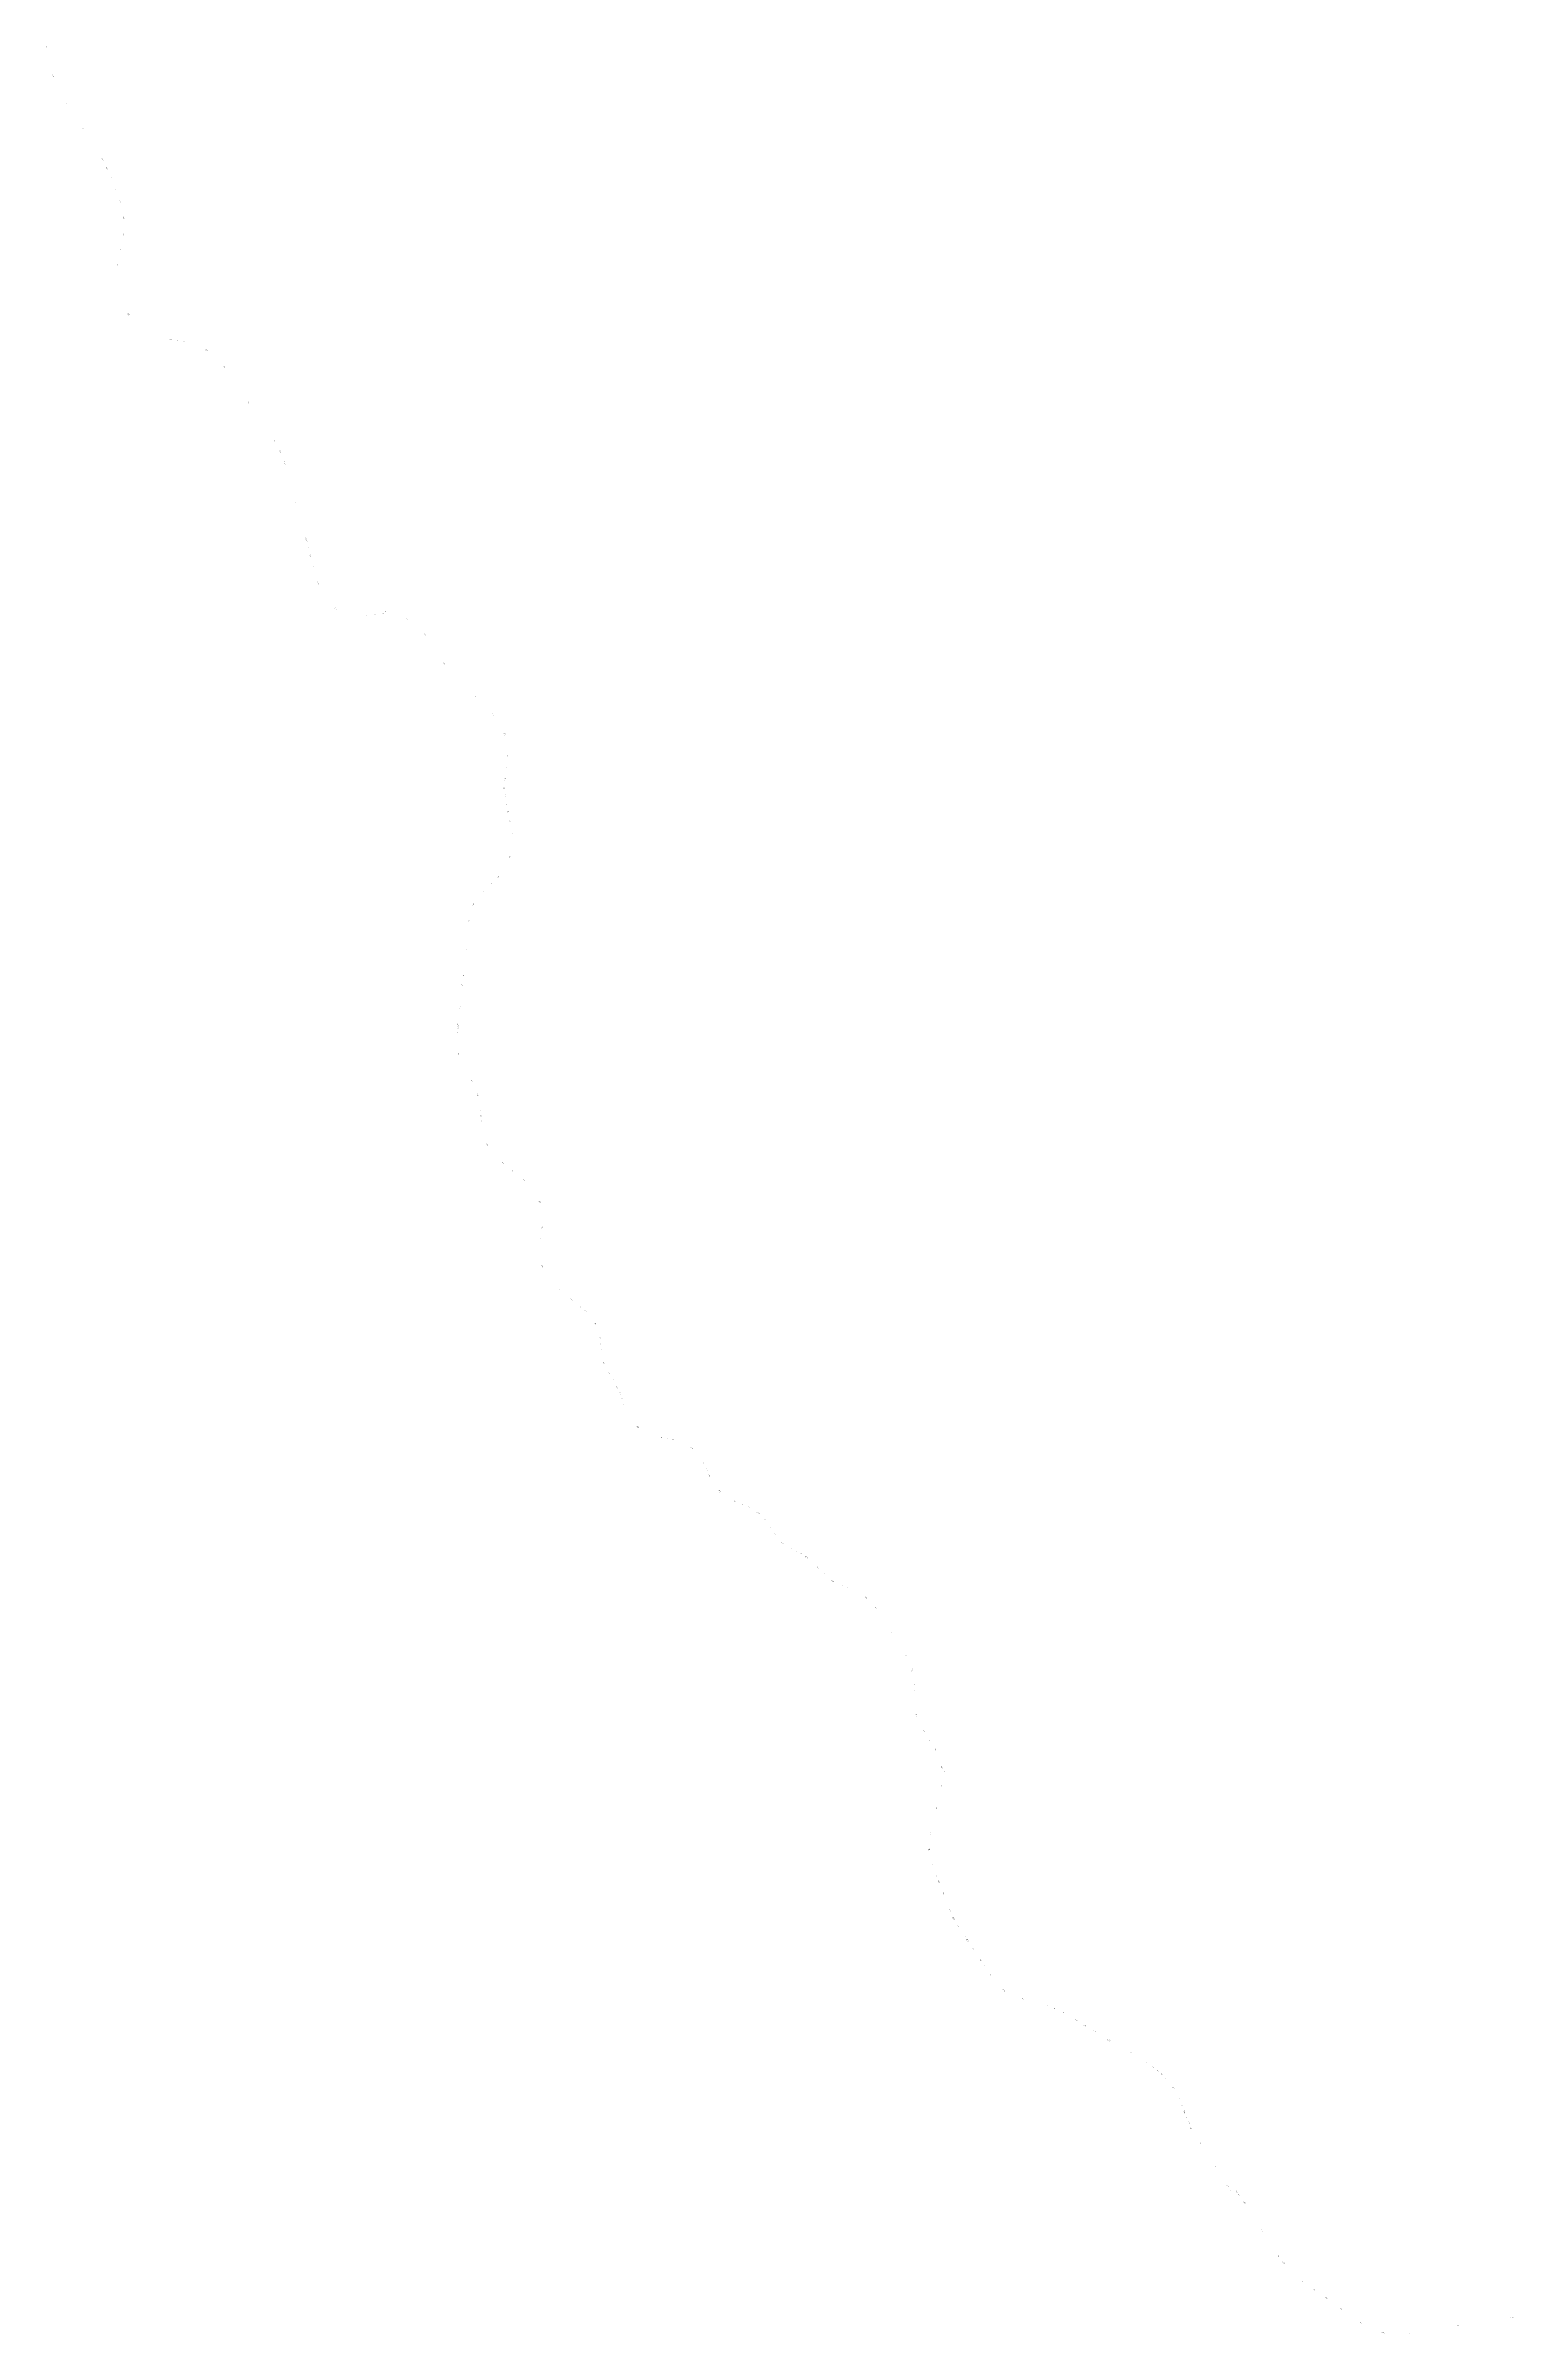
# Model space of a CAD drawing. Header units: metres. Extents: x 286428 to 330459, y 7396756 to 7466152.
# Drawn here: x 296271 to 310780, y 7432544 to 7455159 of the extents above; entities that cross this region are included whole.
import ezdxf

# ---------------------------------------------------------------- set-up
doc = ezdxf.new("R2010")
doc.units = ezdxf.units.M
doc.header["$LTSCALE"] = 10
for name, color, linetype in [('C-ROAD-TEXT', 11, 'Continuous'), ('F-HZ-AZIMUTE', 2, 'Continuous'), ('F-HZ-CURVAS', 2, 'Continuous'), ('F-HZ-ESTACA', 3, 'Continuous'), ('U-HZ-EIXO-TXT', 2, 'Continuous')]:
    doc.layers.add(name, color=color, linetype=linetype)
doc.layers.add('U-HZ-CURVAS', color=2, linetype='Continuous', lineweight=0)
doc.styles.add('ARIAL', font='arial.ttf')

# ---------------------------------------------------------------- blocks, each defined once
blk = doc.blocks.new('*U105')
at = {"layer": 'U-HZ-CURVAS', "color": 2, "linetype": 'Continuous', "lineweight": -3, "insert": (302936, 7440880), "char_height": 4, "attachment_point": 8, "rotation": 135.0187, "style": 'ARIAL'}
blk.add_mtext('{\\C256;R=450,000\\PD=251,523}', dxfattribs=at)
blk = doc.blocks.new('*U106')
at = {"layer": 'U-HZ-CURVAS', "color": 2, "linetype": 'Continuous', "lineweight": -3, "insert": (299530, 7449540), "char_height": 4, "attachment_point": 8, "rotation": 186.8376, "style": 'ARIAL'}
blk.add_mtext('{\\C256;L=24,97}', dxfattribs=at)
blk = doc.blocks.new('*U107')
at = {"layer": 'U-HZ-CURVAS', "color": 2, "linetype": 'Continuous', "lineweight": -3, "insert": (299633, 7449571), "char_height": 4, "attachment_point": 8, "rotation": 188.8739, "style": 'ARIAL'}
blk.add_mtext('{\\C256;L=0,00}', dxfattribs=at)
blk = doc.blocks.new('*U108')
at = {"layer": 'U-HZ-CURVAS', "color": 2, "linetype": 'Continuous', "lineweight": -3, "insert": (303546, 7440385), "char_height": 4, "attachment_point": 8, "rotation": 136.4503, "style": 'ARIAL'}
blk.add_mtext('{\\C256;L=0,12}', dxfattribs=at)
blk = doc.blocks.new('*U109')
at = {"layer": 'U-HZ-CURVAS', "color": 2, "linetype": 'Continuous', "lineweight": -3, "insert": (305157, 7438101), "char_height": 4, "attachment_point": 8, "rotation": 90.1796, "style": 'ARIAL'}
blk.add_mtext('{\\C256;L=0,13}', dxfattribs=at)
blk = doc.blocks.new('*U110')
at = {"layer": 'U-HZ-CURVAS', "color": 2, "linetype": 'Continuous', "lineweight": -3, "insert": (305080, 7437739), "char_height": 4, "attachment_point": 8, "rotation": 76.6136, "style": 'ARIAL'}
blk.add_mtext('{\\C256;L=343,19}', dxfattribs=at)
blk = doc.blocks.new('*U111')
at = {"layer": 'U-HZ-CURVAS', "color": 2, "linetype": 'Continuous', "lineweight": -3, "insert": (300675, 7446874), "char_height": 4, "attachment_point": 2, "rotation": 224.0234, "style": 'ARIAL'}
blk.add_mtext('{\\C256;L=95,03}', dxfattribs=at)
blk = doc.blocks.new('*U112')
at = {"layer": 'U-HZ-CURVAS', "color": 2, "linetype": 'Continuous', "lineweight": -3, "insert": (304863, 7438897), "char_height": 4, "attachment_point": 8, "rotation": 89.626, "style": 'ARIAL'}
blk.add_mtext('{\\C256;L=24,82}', dxfattribs=at)
blk = doc.blocks.new('*U113')
at = {"layer": 'U-HZ-CURVAS', "color": 2, "linetype": 'Continuous', "lineweight": -3, "insert": (300892, 7444041), "char_height": 4, "attachment_point": 8, "rotation": 141.7615, "style": 'ARIAL'}
blk.add_mtext('{\\C256;L=181,08}', dxfattribs=at)
blk = doc.blocks.new('*U114')
at = {"layer": 'U-HZ-CURVAS', "color": 2, "linetype": 'Continuous', "lineweight": -3, "insert": (305358, 7436487), "char_height": 4, "attachment_point": 8, "rotation": 123.3957, "style": 'ARIAL'}
blk.add_mtext('{\\C256;L=87,47}', dxfattribs=at)
blk = doc.blocks.new('*U115')
at = {"layer": 'U-HZ-CURVAS', "color": 2, "linetype": 'Continuous', "lineweight": -3, "insert": (306643, 7435542), "char_height": 4, "attachment_point": 8, "rotation": 148.3635, "style": 'ARIAL'}
blk.add_mtext('{\\C256;L=145,02}', dxfattribs=at)
blk = doc.blocks.new('*U116')
at = {"layer": 'U-HZ-CURVAS', "color": 2, "linetype": 'Continuous', "lineweight": -3, "insert": (306463, 7435651), "char_height": 4, "attachment_point": 8, "rotation": 149.4585, "style": 'ARIAL'}
blk.add_mtext('{\\C256;L=142,18}', dxfattribs=at)
blk = doc.blocks.new('*U117')
at = {"layer": 'U-HZ-CURVAS', "color": 2, "linetype": 'Continuous', "lineweight": -3, "insert": (305151, 7436901), "char_height": 4, "attachment_point": 8, "rotation": 111.361, "style": 'ARIAL'}
blk.add_mtext('{\\C256;L=219,35}', dxfattribs=at)
blk = doc.blocks.new('*U118')
at = {"layer": 'U-HZ-CURVAS', "color": 2, "linetype": 'Continuous', "lineweight": -3, "insert": (305085, 7437070), "char_height": 4, "attachment_point": 8, "rotation": 111.1082, "style": 'ARIAL'}
blk.add_mtext('{\\C256;L=76,73}', dxfattribs=at)
blk = doc.blocks.new('*U119')
at = {"layer": 'U-HZ-CURVAS', "color": 2, "linetype": 'Continuous', "lineweight": -3, "insert": (305013, 7438414), "char_height": 4, "attachment_point": 8, "rotation": 122.4541, "style": 'ARIAL'}
blk.add_mtext('{\\C256;L=103,66}', dxfattribs=at)
blk = doc.blocks.new('*U120')
at = {"layer": 'U-HZ-CURVAS', "color": 2, "linetype": 'Continuous', "lineweight": -3, "insert": (300863, 7447494), "char_height": 4, "attachment_point": 8, "rotation": 100.8274, "style": 'ARIAL'}
blk.add_mtext('{\\C256;L=127,63}', dxfattribs=at)
blk = doc.blocks.new('*U121')
at = {"layer": 'U-HZ-CURVAS', "color": 2, "linetype": 'Continuous', "lineweight": -3, "insert": (300832, 7447665), "char_height": 4, "attachment_point": 8, "rotation": 99.9167, "style": 'ARIAL'}
blk.add_mtext('{\\C256;L=60,63}', dxfattribs=at)
blk = doc.blocks.new('*U122')
at = {"layer": 'U-HZ-CURVAS', "color": 2, "linetype": 'Continuous', "lineweight": -3, "insert": (298921, 7450010), "char_height": 4, "attachment_point": 8, "rotation": 104.9998, "style": 'ARIAL'}
blk.add_mtext('{\\C256;L=173,07}', dxfattribs=at)
blk = doc.blocks.new('*U123')
at = {"layer": 'U-HZ-CURVAS', "color": 2, "linetype": 'Continuous', "lineweight": -3, "insert": (298871, 7450202), "char_height": 4, "attachment_point": 8, "rotation": 104.2878, "style": 'ARIAL'}
blk.add_mtext('{\\C256;L=98,02}', dxfattribs=at)
blk = doc.blocks.new('*U124')
at = {"layer": 'U-HZ-CURVAS', "color": 2, "linetype": 'Continuous', "lineweight": -3, "insert": (304631, 7439483), "char_height": 4, "attachment_point": 8, "rotation": 122.2394, "style": 'ARIAL'}
blk.add_mtext('{\\C256;L=464,75}', dxfattribs=at)
blk = doc.blocks.new('*U125')
at = {"layer": 'U-HZ-CURVAS', "color": 2, "linetype": 'Continuous', "lineweight": -3, "insert": (300827, 7448020), "char_height": 4, "attachment_point": 8, "rotation": 83.1836, "style": 'ARIAL'}
blk.add_mtext('{\\C256;L=122,40}', dxfattribs=at)
blk = doc.blocks.new('*U126')
at = {"layer": 'U-HZ-CURVAS', "color": 2, "linetype": 'Continuous', "lineweight": -3, "insert": (307693, 7434431), "char_height": 4, "attachment_point": 8, "rotation": 122.8881, "style": 'ARIAL'}
blk.add_mtext('{\\C256;L=170,56}', dxfattribs=at)
blk = doc.blocks.new('*U127')
at = {"layer": 'U-HZ-CURVAS', "color": 2, "linetype": 'Continuous', "lineweight": -3, "insert": (306047, 7435828), "char_height": 4, "attachment_point": 8, "rotation": 165.1254, "style": 'ARIAL'}
blk.add_mtext('{\\C256;L=93,91}', dxfattribs=at)
blk = doc.blocks.new('*U128')
at = {"layer": 'U-HZ-CURVAS', "color": 2, "linetype": 'Continuous', "lineweight": -3, "insert": (305556, 7436186), "char_height": 4, "attachment_point": 8, "rotation": 121.8169, "style": 'ARIAL'}
blk.add_mtext('{\\C256;L=67,30}', dxfattribs=at)
blk = doc.blocks.new('*U129')
at = {"layer": 'U-HZ-CURVAS', "color": 2, "linetype": 'Continuous', "lineweight": -3, "insert": (305447, 7436353), "char_height": 4, "attachment_point": 8, "rotation": 123.9705, "style": 'ARIAL'}
blk.add_mtext('{\\C256;L=183,52}', dxfattribs=at)
blk = doc.blocks.new('*U130')
at = {"layer": 'U-HZ-CURVAS', "color": 2, "linetype": 'Continuous', "lineweight": -3, "insert": (302808, 7441092), "char_height": 4, "attachment_point": 8, "rotation": 112.6814, "style": 'ARIAL'}
blk.add_mtext('{\\C256;L=35,80}', dxfattribs=at)
blk = doc.blocks.new('*U131')
at = {"layer": 'U-HZ-CURVAS', "color": 2, "linetype": 'Continuous', "lineweight": -3, "insert": (300431, 7446229), "char_height": 4, "attachment_point": 8, "rotation": 84.5689, "style": 'ARIAL'}
blk.add_mtext('{\\C256;L=438,56}', dxfattribs=at)
blk = doc.blocks.new('*U132')
at = {"layer": 'U-HZ-CURVAS', "color": 2, "linetype": 'Continuous', "lineweight": -3, "insert": (300525, 7448727), "char_height": 4, "attachment_point": 8, "rotation": 134.5102, "style": 'ARIAL'}
blk.add_mtext('{\\C256;L=387,57}', dxfattribs=at)
blk = doc.blocks.new('*U133')
at = {"layer": 'U-HZ-CURVAS', "color": 2, "linetype": 'Continuous', "lineweight": -3, "insert": (300371, 7445659), "char_height": 4, "attachment_point": 8, "rotation": 84.399, "style": 'ARIAL'}
blk.add_mtext('{\\C256;L=337,21}', dxfattribs=at)
blk = doc.blocks.new('*U134')
at = {"layer": 'U-HZ-CURVAS', "color": 2, "linetype": 'Continuous', "lineweight": -3, "insert": (300577, 7444591), "char_height": 4, "attachment_point": 8, "rotation": 91.832, "style": 'ARIAL'}
blk.add_mtext('{\\C256;L=21,71}', dxfattribs=at)
blk = doc.blocks.new('*U135')
at = {"layer": 'U-HZ-CURVAS', "color": 2, "linetype": 'Continuous', "lineweight": -3, "insert": (300350, 7445452), "char_height": 4, "attachment_point": 8, "rotation": 83.5488, "style": 'ARIAL'}
blk.add_mtext('{\\C256;L=26,09}', dxfattribs=at)
blk = doc.blocks.new('*U136')
at = {"layer": 'U-HZ-CURVAS', "color": 2, "linetype": 'Continuous', "lineweight": -3, "insert": (304205, 7439920), "char_height": 4, "attachment_point": 8, "rotation": 159.3764, "style": 'ARIAL'}
blk.add_mtext('{\\C256;L=28,74}', dxfattribs=at)
blk = doc.blocks.new('*U137')
at = {"layer": 'U-HZ-CURVAS', "color": 2, "linetype": 'Continuous', "lineweight": -3, "insert": (303908, 7440124), "char_height": 4, "attachment_point": 8, "rotation": 134.0952, "style": 'ARIAL'}
blk.add_mtext('{\\C256;L=95,93}', dxfattribs=at)
blk = doc.blocks.new('*U138')
at = {"layer": 'U-HZ-CURVAS', "color": 2, "linetype": 'Continuous', "lineweight": -3, "insert": (303697, 7440286), "char_height": 4, "attachment_point": 8, "rotation": 153.8021, "style": 'ARIAL'}
blk.add_mtext('{\\C256;L=21,04}', dxfattribs=at)
blk = doc.blocks.new('*U139')
at = {"layer": 'U-HZ-CURVAS', "color": 2, "linetype": 'Continuous', "lineweight": -3, "insert": (303436, 7440522), "char_height": 4, "attachment_point": 8, "rotation": 124.9833, "style": 'ARIAL'}
blk.add_mtext('{\\C256;L=95,93}', dxfattribs=at)
blk = doc.blocks.new('*U140')
at = {"layer": 'U-HZ-CURVAS', "color": 2, "linetype": 'Continuous', "lineweight": -3, "insert": (303163, 7440747), "char_height": 4, "attachment_point": 8, "rotation": 157.3559, "style": 'ARIAL'}
blk.add_mtext('{\\C256;L=67,73}', dxfattribs=at)
blk = doc.blocks.new('*U141')
at = {"layer": 'U-HZ-CURVAS', "color": 2, "linetype": 'Continuous', "lineweight": -3, "insert": (302419, 7441398), "char_height": 4, "attachment_point": 8, "rotation": 171.6358, "style": 'ARIAL'}
blk.add_mtext('{\\C256;L=25,45}', dxfattribs=at)
blk = doc.blocks.new('*U142')
at = {"layer": 'U-HZ-CURVAS', "color": 2, "linetype": 'Continuous', "lineweight": -3, "insert": (301973, 7441784), "char_height": 4, "attachment_point": 8, "rotation": 107.2428, "style": 'ARIAL'}
blk.add_mtext('{\\C256;L=35,98}', dxfattribs=at)
blk = doc.blocks.new('*U143')
at = {"layer": 'U-HZ-CURVAS', "color": 2, "linetype": 'Continuous', "lineweight": -3, "insert": (301761, 7442325), "char_height": 4, "attachment_point": 8, "rotation": 94.9741, "style": 'ARIAL'}
blk.add_mtext('{\\C256;L=24,01}', dxfattribs=at)
blk = doc.blocks.new('*U144')
at = {"layer": 'U-HZ-CURVAS', "color": 2, "linetype": 'Continuous', "lineweight": -3, "insert": (301562, 7442699), "char_height": 4, "attachment_point": 8, "rotation": 141.2543, "style": 'ARIAL'}
blk.add_mtext('{\\C256;L=20,00}', dxfattribs=at)
blk = doc.blocks.new('*U145')
at = {"layer": 'U-HZ-CURVAS', "color": 2, "linetype": 'Continuous', "lineweight": -3, "insert": (301470, 7442773), "char_height": 4, "attachment_point": 8, "rotation": 141.2543, "style": 'ARIAL'}
blk.add_mtext('{\\C256;L=216,71}', dxfattribs=at)
blk = doc.blocks.new('*U146')
at = {"layer": 'U-HZ-CURVAS', "color": 2, "linetype": 'Continuous', "lineweight": -3, "insert": (307307, 7435115), "char_height": 4, "attachment_point": 8, "rotation": 136.2071, "style": 'ARIAL'}
blk.add_mtext('{\\C256;L=46,68}', dxfattribs=at)
blk = doc.blocks.new('*U147')
at = {"layer": 'U-HZ-CURVAS', "color": 2, "linetype": 'Continuous', "lineweight": -3, "insert": (307003, 7435326), "char_height": 4, "attachment_point": 8, "rotation": 149.4577, "style": 'ARIAL'}
blk.add_mtext('{\\C256;L=313,30}', dxfattribs=at)
blk = doc.blocks.new('*U148')
at = {"layer": 'U-HZ-CURVAS', "color": 2, "linetype": 'Continuous', "lineweight": -3, "insert": (307844, 7434197), "char_height": 4, "attachment_point": 8, "rotation": 122.8881, "style": 'ARIAL'}
blk.add_mtext('{\\C256;L=386,79}', dxfattribs=at)
blk = doc.blocks.new('*U149')
at = {"layer": 'U-HZ-CURVAS', "color": 2, "linetype": 'Continuous', "lineweight": -3, "insert": (307992, 7433970), "char_height": 4, "attachment_point": 8, "rotation": 124.8075, "style": 'ARIAL'}
blk.add_mtext('{\\C256;L=36,72}', dxfattribs=at)
blk = doc.blocks.new('*U150')
at = {"layer": 'U-HZ-CURVAS', "color": 2, "linetype": 'Continuous', "lineweight": -3, "insert": (307555, 7434691), "char_height": 4, "attachment_point": 8, "rotation": 110.7918, "style": 'ARIAL'}
blk.add_mtext('{\\C256;L=61,08}', dxfattribs=at)
blk = doc.blocks.new('*U151')
at = {"layer": 'U-HZ-CURVAS', "color": 2, "linetype": 'Continuous', "lineweight": -3, "insert": (307508, 7434809), "char_height": 4, "attachment_point": 8, "rotation": 111.9503, "style": 'ARIAL'}
blk.add_mtext('{\\C256;L=92,19}', dxfattribs=at)
blk = doc.blocks.new('*U152')
at = {"layer": 'U-HZ-CURVAS', "color": 2, "linetype": 'Continuous', "lineweight": -3, "insert": (300063, 7449283), "char_height": 4, "attachment_point": 8, "rotation": 121.6535, "style": 'ARIAL'}
blk.add_mtext('{\\C256;L=23,45}', dxfattribs=at)
blk = doc.blocks.new('*U153')
at = {"layer": 'U-HZ-CURVAS', "color": 2, "linetype": 'Continuous', "lineweight": -3, "insert": (300815, 7448358), "char_height": 4, "attachment_point": 8, "rotation": 108.8469, "style": 'ARIAL'}
blk.add_mtext('{\\C256;R=530,000\\PD=374,784}', dxfattribs=at)
blk = doc.blocks.new('*U154')
at = {"layer": 'U-HZ-CURVAS', "color": 2, "linetype": 'Continuous', "lineweight": -3, "insert": (305252, 7436656), "char_height": 4, "attachment_point": 8, "rotation": 117.3784, "style": 'ARIAL'}
blk.add_mtext('{\\C256;R=800,000\\PD=28,036}', dxfattribs=at)
blk = doc.blocks.new('*U155')
at = {"layer": 'U-HZ-CURVAS', "color": 2, "linetype": 'Continuous', "lineweight": -3, "insert": (306786, 7435454), "char_height": 4, "attachment_point": 8, "rotation": 148.9106, "style": 'ARIAL'}
blk.add_mtext('{\\C256;R=10012,750\\PD=191,211}', dxfattribs=at)
blk = doc.blocks.new('*U156')
at = {"layer": 'U-HZ-CURVAS', "color": 2, "linetype": 'Continuous', "lineweight": -3, "insert": (305010, 7437336), "char_height": 4, "attachment_point": 8, "rotation": 93.8609, "style": 'ARIAL'}
blk.add_mtext('{\\C256;R=510,000\\PD=149,092}', dxfattribs=at)
blk = doc.blocks.new('*U157')
at = {"layer": 'U-HZ-CURVAS', "color": 2, "linetype": 'Continuous', "lineweight": -3, "insert": (304887, 7438660), "char_height": 4, "attachment_point": 8, "rotation": 106.0401, "style": 'ARIAL'}
blk.add_mtext('{\\C256;R=600,000\\PD=244,143}', dxfattribs=at)
blk = doc.blocks.new('*U158')
at = {"layer": 'U-HZ-CURVAS', "color": 2, "linetype": 'Continuous', "lineweight": -3, "insert": (300870, 7447145), "char_height": 4, "attachment_point": 8, "rotation": 72.4254, "style": 'ARIAL'}
blk.add_mtext('{\\C256;R=500,000\\PD=396,237}', dxfattribs=at)
blk = doc.blocks.new('*U159')
at = {"layer": 'U-HZ-CURVAS', "color": 2, "linetype": 'Continuous', "lineweight": -3, "insert": (300810, 7447827), "char_height": 4, "attachment_point": 8, "rotation": 91.5501, "style": 'ARIAL'}
blk.add_mtext('{\\C256;R=550,000\\PD=61,064}', dxfattribs=at)
blk = doc.blocks.new('*U160')
at = {"layer": 'U-HZ-CURVAS', "color": 2, "linetype": 'Continuous', "lineweight": -3, "insert": (298891, 7450124), "char_height": 4, "attachment_point": 8, "rotation": 104.6438, "style": 'ARIAL'}
blk.add_mtext('{\\C256;R=5000,000\\PD=62,135}', dxfattribs=at)
blk = doc.blocks.new('*U161')
at = {"layer": 'U-HZ-CURVAS', "color": 2, "linetype": 'Continuous', "lineweight": -3, "insert": (305136, 7438147), "char_height": 4, "attachment_point": 8, "rotation": 99.5338, "style": 'ARIAL'}
blk.add_mtext('{\\C256;R=500,000\\PD=300,562}', dxfattribs=at)
blk = doc.blocks.new('*U162')
at = {"layer": 'U-HZ-CURVAS', "color": 2, "linetype": 'Continuous', "lineweight": -3, "insert": (305105, 7437019), "char_height": 4, "attachment_point": 8, "rotation": 111.2346, "style": 'ARIAL'}
blk.add_mtext('{\\C256;R=7500,000\\PD=33,093}', dxfattribs=at)
blk = doc.blocks.new('*U163')
at = {"layer": 'U-HZ-CURVAS', "color": 2, "linetype": 'Continuous', "lineweight": -3, "insert": (300844, 7447596), "char_height": 4, "attachment_point": 8, "rotation": 100.3721, "style": 'ARIAL'}
blk.add_mtext('{\\C256;R=5000,000\\PD=79,473}', dxfattribs=at)
blk = doc.blocks.new('*U164')
at = {"layer": 'U-HZ-CURVAS', "color": 2, "linetype": 'Continuous', "lineweight": -3, "insert": (306552, 7435598), "char_height": 4, "attachment_point": 8, "rotation": 148.911, "style": 'ARIAL'}
blk.add_mtext('{\\C256;R=3500,000\\PD=66,890}', dxfattribs=at)
blk = doc.blocks.new('*U165')
at = {"layer": 'U-HZ-CURVAS', "color": 2, "linetype": 'Continuous', "lineweight": -3, "insert": (306253, 7435766), "char_height": 4, "attachment_point": 8, "rotation": 157.2919, "style": 'ARIAL'}
blk.add_mtext('{\\C256;R=655,000\\PD=20,356}', dxfattribs=at)
blk = doc.blocks.new('*U166')
at = {"layer": 'U-HZ-CURVAS', "color": 2, "linetype": 'Continuous', "lineweight": -3, "insert": (305750, 7435947), "char_height": 4, "attachment_point": 8, "rotation": 143.4711, "style": 'ARIAL'}
blk.add_mtext('{\\C256;R=500,000\\PD=220,068}', dxfattribs=at)
blk = doc.blocks.new('*U167')
at = {"layer": 'U-HZ-CURVAS', "color": 2, "linetype": 'Continuous', "lineweight": -3, "insert": (305388, 7436440), "char_height": 4, "attachment_point": 8, "rotation": 123.6831, "style": 'ARIAL'}
blk.add_mtext('{\\C256;R=2500,000\\PD=25,080}', dxfattribs=at)
blk = doc.blocks.new('*U168')
at = {"layer": 'U-HZ-CURVAS', "color": 2, "linetype": 'Continuous', "lineweight": -3, "insert": (304842, 7439107), "char_height": 4, "attachment_point": 8, "rotation": 105.9327, "style": 'ARIAL'}
blk.add_mtext('{\\C256;R=550,000\\PD=218,441}', dxfattribs=at)
blk = doc.blocks.new('*U169')
at = {"layer": 'U-HZ-CURVAS', "color": 2, "linetype": 'Continuous', "lineweight": -3, "insert": (305519, 7436246), "char_height": 4, "attachment_point": 8, "rotation": 122.8937, "style": 'ARIAL'}
blk.add_mtext('{\\C256;R=2000,000\\PD=75,176}', dxfattribs=at)
blk = doc.blocks.new('*U170')
at = {"layer": 'U-HZ-CURVAS', "color": 2, "linetype": 'Continuous', "lineweight": -3, "insert": (301184, 7443099), "char_height": 4, "attachment_point": 8, "rotation": 110.1141, "style": 'ARIAL'}
blk.add_mtext('{\\C256;R=500,000\\PD=440,585}', dxfattribs=at)
blk = doc.blocks.new('*U171')
at = {"layer": 'U-HZ-CURVAS', "color": 2, "linetype": 'Continuous', "lineweight": -3, "insert": (301159, 7443739), "char_height": 4, "attachment_point": 8, "rotation": 110.3305, "style": 'ARIAL'}
blk.add_mtext('{\\C256;R=500,000\\PD=444,362}', dxfattribs=at)
blk = doc.blocks.new('*U172')
at = {"layer": 'U-HZ-CURVAS', "color": 2, "linetype": 'Continuous', "lineweight": -3, "insert": (300502, 7446665), "char_height": 4, "attachment_point": 8, "rotation": 64.2962, "style": 'ARIAL'}
blk.add_mtext('{\\C256;R=450,000\\PD=199,562}', dxfattribs=at)
blk = doc.blocks.new('*U173')
at = {"layer": 'U-HZ-CURVAS', "color": 2, "linetype": 'Continuous', "lineweight": -3, "insert": (300392, 7445872), "char_height": 4, "attachment_point": 8, "rotation": 82.9217, "style": 'ARIAL'}
blk.add_mtext('{\\C256;R=1750,000\\PD=90,243}', dxfattribs=at)
blk = doc.blocks.new('*U174')
at = {"layer": 'U-HZ-CURVAS', "color": 2, "linetype": 'Continuous', "lineweight": -3, "insert": (300405, 7445964), "char_height": 4, "attachment_point": 8, "rotation": 83.0067, "style": 'ARIAL'}
blk.add_mtext('{\\C256;R=1750,000\\PD=95,432}', dxfattribs=at)
blk = doc.blocks.new('*U175')
at = {"layer": 'U-HZ-CURVAS', "color": 2, "linetype": 'Continuous', "lineweight": -3, "insert": (300638, 7444307), "char_height": 4, "attachment_point": 8, "rotation": 116.7967, "style": 'ARIAL'}
blk.add_mtext('{\\C256;R=540,000\\PD=390,807}', dxfattribs=at)
blk = doc.blocks.new('*U176')
at = {"layer": 'U-HZ-CURVAS', "color": 2, "linetype": 'Continuous', "lineweight": -3, "insert": (300353, 7445478), "char_height": 4, "attachment_point": 8, "rotation": 83.9739, "style": 'ARIAL'}
blk.add_mtext('{\\C256;R=1750,000\\PD=25,970}', dxfattribs=at)
blk = doc.blocks.new('*U177')
at = {"layer": 'U-HZ-CURVAS', "color": 2, "linetype": 'Continuous', "lineweight": -3, "insert": (300549, 7444793), "char_height": 4, "attachment_point": 8, "rotation": 107.2602, "style": 'ARIAL'}
blk.add_mtext('{\\C256;R=585,000\\PD=235,248}', dxfattribs=at)
blk = doc.blocks.new('*U178')
at = {"layer": 'U-HZ-CURVAS', "color": 2, "linetype": 'Continuous', "lineweight": -3, "insert": (300358, 7445196), "char_height": 4, "attachment_point": 8, "rotation": 103.1571, "style": 'ARIAL'}
blk.add_mtext('{\\C256;R=607,000\\PD=351,927}', dxfattribs=at)
blk = doc.blocks.new('*U179')
at = {"layer": 'U-HZ-CURVAS', "color": 2, "linetype": 'Continuous', "lineweight": -3, "insert": (304387, 7439827), "char_height": 4, "attachment_point": 8, "rotation": 140.8079, "style": 'ARIAL'}
blk.add_mtext('{\\C256;R=450,000\\PD=192,324}', dxfattribs=at)
blk = doc.blocks.new('*U180')
at = {"layer": 'U-HZ-CURVAS', "color": 2, "linetype": 'Continuous', "lineweight": -3, "insert": (304055, 7439990), "char_height": 4, "attachment_point": 8, "rotation": 146.7358, "style": 'ARIAL'}
blk.add_mtext('{\\C256;R=490,000\\PD=136,490}', dxfattribs=at)
blk = doc.blocks.new('*U181')
at = {"layer": 'U-HZ-CURVAS', "color": 2, "linetype": 'Continuous', "lineweight": -3, "insert": (303797, 7440229), "char_height": 4, "attachment_point": 8, "rotation": 143.9486, "style": 'ARIAL'}
blk.add_mtext('{\\C256;R=390,000\\PD=54,585}', dxfattribs=at)
blk = doc.blocks.new('*U182')
at = {"layer": 'U-HZ-CURVAS', "color": 2, "linetype": 'Continuous', "lineweight": -3, "insert": (303560, 7440369), "char_height": 4, "attachment_point": 8, "rotation": 139.3927, "style": 'ARIAL'}
blk.add_mtext('{\\C256;R=420,000\\PD=131,636}', dxfattribs=at)
blk = doc.blocks.new('*U183')
at = {"layer": 'U-HZ-CURVAS', "color": 2, "linetype": 'Continuous', "lineweight": -3, "insert": (303317, 7440666), "char_height": 4, "attachment_point": 8, "rotation": 141.1696, "style": 'ARIAL'}
blk.add_mtext('{\\C256;R=370,000\\PD=129,546}', dxfattribs=at)
blk = doc.blocks.new('*U184')
at = {"layer": 'U-HZ-CURVAS', "color": 2, "linetype": 'Continuous', "lineweight": -3, "insert": (302936, 7440880), "char_height": 4, "attachment_point": 8, "rotation": 135.0187, "style": 'ARIAL'}
blk.add_mtext('{\\C256;R=450,000\\PD=251,523}', dxfattribs=at)
blk = doc.blocks.new('*U185')
at = {"layer": 'U-HZ-CURVAS', "color": 2, "linetype": 'Continuous', "lineweight": -3, "insert": (302662, 7441310), "char_height": 4, "attachment_point": 8, "rotation": 142.1586, "style": 'ARIAL'}
blk.add_mtext('{\\C256;R=400,000\\PD=312,399}', dxfattribs=at)
blk = doc.blocks.new('*U186')
at = {"layer": 'U-HZ-CURVAS', "color": 2, "linetype": 'Continuous', "lineweight": -3, "insert": (302132, 7441512), "char_height": 4, "attachment_point": 8, "rotation": 139.4393, "style": 'ARIAL'}
blk.add_mtext('{\\C256;R=450,000\\PD=426,076}', dxfattribs=at)
blk = doc.blocks.new('*U187')
at = {"layer": 'U-HZ-CURVAS', "color": 2, "linetype": 'Continuous', "lineweight": -3, "insert": (301709, 7442538), "char_height": 4, "attachment_point": 8, "rotation": 118.1142, "style": 'ARIAL'}
blk.add_mtext('{\\C256;R=410,000\\PD=231,956}', dxfattribs=at)
blk = doc.blocks.new('*U188')
at = {"layer": 'U-HZ-CURVAS', "color": 2, "linetype": 'Continuous', "lineweight": -3, "insert": (301928, 7441907), "char_height": 4, "attachment_point": 8, "rotation": 115.4757, "style": 'ARIAL'}
blk.add_mtext('{\\C256;R=500,000\\PD=56,447}', dxfattribs=at)
blk = doc.blocks.new('*U189')
at = {"layer": 'U-HZ-CURVAS', "color": 2, "linetype": 'Continuous', "lineweight": -3, "insert": (301791, 7442151), "char_height": 4, "attachment_point": 8, "rotation": 109.318, "style": 'ARIAL'}
blk.add_mtext('{\\C256;R=455,000\\PD=133,612}', dxfattribs=at)
blk = doc.blocks.new('*U190')
at = {"layer": 'U-HZ-CURVAS', "color": 2, "linetype": 'Continuous', "lineweight": -3, "insert": (300217, 7449060), "char_height": 4, "attachment_point": 8, "rotation": 128.0819, "style": 'ARIAL'}
blk.add_mtext('{\\C256;R=2300,000\\PD=516,101}', dxfattribs=at)
blk = doc.blocks.new('*U191')
at = {"layer": 'U-HZ-CURVAS', "color": 2, "linetype": 'Continuous', "lineweight": -3, "insert": (299843, 7449507), "char_height": 4, "attachment_point": 8, "rotation": 154.2456, "style": 'ARIAL'}
blk.add_mtext('{\\C256;R=450,000\\PD=393,072}', dxfattribs=at)
blk = doc.blocks.new('*U192')
at = {"layer": 'U-HZ-CURVAS', "color": 2, "linetype": 'Continuous', "lineweight": -3, "insert": (299143, 7449603), "char_height": 4, "attachment_point": 8, "rotation": 145.9187, "style": 'ARIAL'}
blk.add_mtext('{\\C256;R=420,000\\PD=447,624}', dxfattribs=at)
blk = doc.blocks.new('*U193')
at = {"layer": 'U-HZ-CURVAS', "color": 2, "linetype": 'Continuous', "lineweight": -3, "insert": (307965, 7434010), "char_height": 4, "attachment_point": 8, "rotation": 123.8478, "style": 'ARIAL'}
blk.add_mtext('{\\C256;R=1750,000\\PD=58,624}', dxfattribs=at)
blk = doc.blocks.new('*U194')
at = {"layer": 'U-HZ-CURVAS', "color": 2, "linetype": 'Continuous', "lineweight": -3, "insert": (307600, 7434580), "char_height": 4, "attachment_point": 8, "rotation": 116.84, "style": 'ARIAL'}
blk.add_mtext('{\\C256;R=550,000\\PD=56,116}', dxfattribs=at)
blk = doc.blocks.new('*U195')
at = {"layer": 'U-HZ-CURVAS', "color": 2, "linetype": 'Continuous', "lineweight": -3, "insert": (307535, 7434743), "char_height": 4, "attachment_point": 8, "rotation": 111.371, "style": 'ARIAL'}
blk.add_mtext('{\\C256;R=2500,000\\PD=50,549}', dxfattribs=at)
blk = doc.blocks.new('*U196')
at = {"layer": 'U-HZ-CURVAS', "color": 2, "linetype": 'Continuous', "lineweight": -3, "insert": (307423, 7434985), "char_height": 4, "attachment_point": 8, "rotation": 124.0787, "style": 'ARIAL'}
blk.add_mtext('{\\C256;R=585,000\\PD=187,666}', dxfattribs=at)
blk = doc.blocks.new('*U197')
at = {"layer": 'U-HZ-CURVAS', "color": 2, "linetype": 'Continuous', "lineweight": -3, "insert": (307218, 7435194), "char_height": 4, "attachment_point": 8, "rotation": 142.8324, "style": 'ARIAL'}
blk.add_mtext('{\\C256;R=585,000\\PD=75,291}', dxfattribs=at)
blk = doc.blocks.new('*U198')
at = {"layer": 'U-HZ-CURVAS', "color": 2, "linetype": 'Continuous', "lineweight": -3, "insert": (300840, 7448130), "char_height": 4, "width": 25.84, "attachment_point": 8, "rotation": 84.5349, "style": 'ARIAL', "bg_fill": 3, "box_fill_scale": 1.3175, "bg_fill_color": 256, "bg_fill_true_color": 13158600, "bg_fill_transparency": 0}
blk.add_mtext('{\\C256;Lc=100,00}', dxfattribs=at)
blk = doc.blocks.new('*U199')
at = {"layer": 'U-HZ-CURVAS', "color": 2, "linetype": 'Continuous', "lineweight": -3, "insert": (300695, 7448553), "char_height": 4, "width": 25.84, "attachment_point": 8, "rotation": 133.1589, "style": 'ARIAL', "bg_fill": 3, "box_fill_scale": 1.3175, "bg_fill_color": 256, "bg_fill_true_color": 13158600, "bg_fill_transparency": 0}
blk.add_mtext('{\\C256;Lc=100,00}', dxfattribs=at)
blk = doc.blocks.new('*U200')
at = {"layer": 'U-HZ-CURVAS', "color": 2, "linetype": 'Continuous', "lineweight": -3, "insert": (305295, 7436582), "char_height": 4, "width": 25.84, "attachment_point": 8, "rotation": 122.1424, "style": 'ARIAL', "bg_fill": 3, "box_fill_scale": 1.3175, "bg_fill_color": 256, "bg_fill_true_color": 13158600, "bg_fill_transparency": 0}
blk.add_mtext('{\\C256;Lc=140,00}', dxfattribs=at)
blk = doc.blocks.new('*U201')
at = {"layer": 'U-HZ-CURVAS', "color": 2, "linetype": 'Continuous', "lineweight": -3, "insert": (305217, 7436734), "char_height": 4, "width": 25.84, "attachment_point": 8, "rotation": 112.6143, "style": 'ARIAL', "bg_fill": 3, "box_fill_scale": 1.3175, "bg_fill_color": 256, "bg_fill_true_color": 13158600, "bg_fill_transparency": 0}
blk.add_mtext('{\\C256;Lc=140,00}', dxfattribs=at)
blk = doc.blocks.new('*U202')
at = {"layer": 'U-HZ-CURVAS', "color": 2, "linetype": 'Continuous', "lineweight": -3, "insert": (305043, 7437181), "char_height": 4, "width": 25.84, "attachment_point": 8, "rotation": 108.8631, "style": 'ARIAL', "bg_fill": 3, "box_fill_scale": 1.3175, "bg_fill_color": 256, "bg_fill_true_color": 13158600, "bg_fill_transparency": 0}
blk.add_mtext('{\\C256;Lc=160,00}', dxfattribs=at)
blk = doc.blocks.new('*U203')
at = {"layer": 'U-HZ-CURVAS', "color": 2, "linetype": 'Continuous', "lineweight": -3, "insert": (305022, 7437493), "char_height": 4, "width": 25.84, "attachment_point": 8, "rotation": 78.8586, "style": 'ARIAL', "bg_fill": 3, "box_fill_scale": 1.3175, "bg_fill_color": 256, "bg_fill_true_color": 13158600, "bg_fill_transparency": 0}
blk.add_mtext('{\\C256;Lc=160,00}', dxfattribs=at)
blk = doc.blocks.new('*U204')
at = {"layer": 'U-HZ-CURVAS', "color": 2, "linetype": 'Continuous', "lineweight": -3, "insert": (304959, 7438500), "char_height": 4, "width": 25.84, "attachment_point": 8, "rotation": 121.2607, "style": 'ARIAL', "bg_fill": 3, "box_fill_scale": 1.3175, "bg_fill_color": 256, "bg_fill_true_color": 13158600, "bg_fill_transparency": 0}
blk.add_mtext('{\\C256;Lc=100,00}', dxfattribs=at)
blk = doc.blocks.new('*U205')
at = {"layer": 'U-HZ-CURVAS', "color": 2, "linetype": 'Continuous', "lineweight": -3, "insert": (304863, 7438834), "char_height": 4, "width": 25.84, "attachment_point": 8, "rotation": 90.8194, "style": 'ARIAL', "bg_fill": 3, "box_fill_scale": 1.3175, "bg_fill_color": 256, "bg_fill_true_color": 13158600, "bg_fill_transparency": 0}
blk.add_mtext('{\\C256;Lc=100,00}', dxfattribs=at)
blk = doc.blocks.new('*U206')
at = {"layer": 'U-HZ-CURVAS', "color": 2, "linetype": 'Continuous', "lineweight": -3, "insert": (300745, 7446942), "char_height": 4, "width": 25.84, "attachment_point": 2, "rotation": 225.4553, "style": 'ARIAL', "bg_fill": 3, "box_fill_scale": 1.3175, "bg_fill_color": 256, "bg_fill_true_color": 13158600, "bg_fill_transparency": 0}
blk.add_mtext('{\\C256;Lc=100,00}', dxfattribs=at)
blk = doc.blocks.new('*U207')
at = {"layer": 'U-HZ-CURVAS', "color": 2, "linetype": 'Continuous', "lineweight": -3, "insert": (300884, 7447383), "char_height": 4, "width": 25.84, "attachment_point": 8, "rotation": 99.3955, "style": 'ARIAL', "bg_fill": 3, "box_fill_scale": 1.3175, "bg_fill_color": 256, "bg_fill_true_color": 13158600, "bg_fill_transparency": 0}
blk.add_mtext('{\\C256;Lc=100,00}', dxfattribs=at)
blk = doc.blocks.new('*U208')
at = {"layer": 'U-HZ-CURVAS', "color": 2, "linetype": 'Continuous', "lineweight": -3, "insert": (300818, 7447745), "char_height": 4, "width": 25.84, "attachment_point": 8, "rotation": 98.6149, "style": 'ARIAL', "bg_fill": 3, "box_fill_scale": 1.3175, "bg_fill_color": 256, "bg_fill_true_color": 13158600, "bg_fill_transparency": 0}
blk.add_mtext('{\\C256;Lc=100,00}', dxfattribs=at)
blk = doc.blocks.new('*U209')
at = {"layer": 'U-HZ-CURVAS', "color": 2, "linetype": 'Continuous', "lineweight": -3, "insert": (300814, 7447909), "char_height": 4, "width": 25.84, "attachment_point": 8, "rotation": 84.4854, "style": 'ARIAL', "bg_fill": 3, "box_fill_scale": 1.3175, "bg_fill_color": 256, "bg_fill_true_color": 13158600, "bg_fill_transparency": 0}
blk.add_mtext('{\\C256;Lc=100,00}', dxfattribs=at)
blk = doc.blocks.new('*U210')
at = {"layer": 'U-HZ-CURVAS', "color": 2, "linetype": 'Continuous', "lineweight": -3, "insert": (305130, 7437954), "char_height": 4, "width": 25.84, "attachment_point": 8, "rotation": 78.0455, "style": 'ARIAL', "bg_fill": 3, "box_fill_scale": 1.3175, "bg_fill_color": 256, "bg_fill_true_color": 13158600, "bg_fill_transparency": 0}
blk.add_mtext('{\\C256;Lc=100,00}', dxfattribs=at)
blk = doc.blocks.new('*U211')
at = {"layer": 'U-HZ-CURVAS', "color": 2, "linetype": 'Continuous', "lineweight": -3, "insert": (305068, 7438328), "char_height": 4, "width": 25.84, "attachment_point": 8, "rotation": 121.0222, "style": 'ARIAL', "bg_fill": 3, "box_fill_scale": 1.3175, "bg_fill_color": 256, "bg_fill_true_color": 13158600, "bg_fill_transparency": 0}
blk.add_mtext('{\\C256;Lc=100,00}', dxfattribs=at)
blk = doc.blocks.new('*U212')
at = {"layer": 'U-HZ-CURVAS', "color": 2, "linetype": 'Continuous', "lineweight": -3, "insert": (306332, 7435727), "char_height": 4, "width": 25.84, "attachment_point": 8, "rotation": 151.2071, "style": 'ARIAL', "bg_fill": 3, "box_fill_scale": 1.3175, "bg_fill_color": 256, "bg_fill_true_color": 13158600, "bg_fill_transparency": 0}
blk.add_mtext('{\\C256;Lc=160,00}', dxfattribs=at)
blk = doc.blocks.new('*U213')
at = {"layer": 'U-HZ-CURVAS', "color": 2, "linetype": 'Continuous', "lineweight": -3, "insert": (306169, 7435795), "char_height": 4, "width": 25.84, "attachment_point": 8, "rotation": 163.3767, "style": 'ARIAL', "bg_fill": 3, "box_fill_scale": 1.3175, "bg_fill_color": 256, "bg_fill_true_color": 13158600, "bg_fill_transparency": 0}
blk.add_mtext('{\\C256;Lc=160,00}', dxfattribs=at)
blk = doc.blocks.new('*U214')
at = {"layer": 'U-HZ-CURVAS', "color": 2, "linetype": 'Continuous', "lineweight": -3, "insert": (305924, 7435862), "char_height": 4, "width": 25.84, "attachment_point": 8, "rotation": 162.8355, "style": 'ARIAL', "bg_fill": 3, "box_fill_scale": 1.3175, "bg_fill_color": 256, "bg_fill_true_color": 13158600, "bg_fill_transparency": 0}
blk.add_mtext('{\\C256;Lc=160,00}', dxfattribs=at)
blk = doc.blocks.new('*U215')
at = {"layer": 'U-HZ-CURVAS', "color": 2, "linetype": 'Continuous', "lineweight": -3, "insert": (305618, 7436089), "char_height": 4, "width": 25.84, "attachment_point": 8, "rotation": 124.1068, "style": 'ARIAL', "bg_fill": 3, "box_fill_scale": 1.3175, "bg_fill_color": 256, "bg_fill_true_color": 13158600, "bg_fill_transparency": 0}
blk.add_mtext('{\\C256;Lc=160,00}', dxfattribs=at)
blk = doc.blocks.new('*U216')
at = {"layer": 'U-HZ-CURVAS', "color": 2, "linetype": 'Continuous', "lineweight": -3, "insert": (304863, 7438957), "char_height": 4, "width": 22.7, "attachment_point": 8, "rotation": 90.8628, "style": 'ARIAL', "bg_fill": 3, "box_fill_scale": 1.3175, "bg_fill_color": 256, "bg_fill_true_color": 13158600, "bg_fill_transparency": 0}
blk.add_mtext('{\\C256;Lc=95,00}', dxfattribs=at)
blk = doc.blocks.new('*U217')
at = {"layer": 'U-HZ-CURVAS', "color": 2, "linetype": 'Continuous', "lineweight": -3, "insert": (304780, 7439247), "char_height": 4, "width": 22.7, "attachment_point": 8, "rotation": 121.0027, "style": 'ARIAL', "bg_fill": 3, "box_fill_scale": 1.3175, "bg_fill_color": 256, "bg_fill_true_color": 13158600, "bg_fill_transparency": 0}
blk.add_mtext('{\\C256;Lc=95,00}', dxfattribs=at)
blk = doc.blocks.new('*U218')
at = {"layer": 'U-HZ-CURVAS', "color": 2, "linetype": 'Continuous', "lineweight": -3, "insert": (301345, 7442874), "char_height": 4, "width": 25.84, "attachment_point": 8, "rotation": 139.7723, "style": 'ARIAL', "bg_fill": 3, "box_fill_scale": 1.3175, "bg_fill_color": 256, "bg_fill_true_color": 13158600, "bg_fill_transparency": 0}
blk.add_mtext('{\\C256;Lc=103,50}', dxfattribs=at)
blk = doc.blocks.new('*U219')
at = {"layer": 'U-HZ-CURVAS', "color": 2, "linetype": 'Continuous', "lineweight": -3, "insert": (301161, 7443375), "char_height": 4, "width": 25.84, "attachment_point": 8, "rotation": 80.4432, "style": 'ARIAL', "bg_fill": 3, "box_fill_scale": 1.3175, "bg_fill_color": 256, "bg_fill_true_color": 13158600, "bg_fill_transparency": 0}
blk.add_mtext('{\\C256;Lc=103,80}', dxfattribs=at)
blk = doc.blocks.new('*U220')
at = {"layer": 'U-HZ-CURVAS', "color": 2, "linetype": 'Continuous', "lineweight": -3, "insert": (301180, 7443477), "char_height": 4, "width": 25.84, "attachment_point": 8, "rotation": 80.4432, "style": 'ARIAL', "bg_fill": 3, "box_fill_scale": 1.3175, "bg_fill_color": 256, "bg_fill_true_color": 13158600, "bg_fill_transparency": 0}
blk.add_mtext('{\\C256;Lc=103,80}', dxfattribs=at)
blk = doc.blocks.new('*U221')
at = {"layer": 'U-HZ-CURVAS', "color": 2, "linetype": 'Continuous', "lineweight": -3, "insert": (301004, 7443952), "char_height": 4, "width": 25.81, "attachment_point": 8, "rotation": 140.2606, "style": 'ARIAL', "bg_fill": 3, "box_fill_scale": 1.3175, "bg_fill_color": 256, "bg_fill_true_color": 13158600, "bg_fill_transparency": 0}
blk.add_mtext('{\\C256;Lc=104,82}', dxfattribs=at)
blk = doc.blocks.new('*U222')
at = {"layer": 'U-HZ-CURVAS', "color": 2, "linetype": 'Continuous', "lineweight": -3, "insert": (300458, 7446508), "char_height": 4, "width": 25.84, "attachment_point": 8, "rotation": 82.6602, "style": 'ARIAL', "bg_fill": 3, "box_fill_scale": 1.3175, "bg_fill_color": 256, "bg_fill_true_color": 13158600, "bg_fill_transparency": 0}
blk.add_mtext('{\\C256;Lc=120,00}', dxfattribs=at)
blk = doc.blocks.new('*U223')
at = {"layer": 'U-HZ-CURVAS', "color": 2, "linetype": 'Continuous', "lineweight": -3, "insert": (300598, 7446799), "char_height": 4, "width": 25.84, "attachment_point": 2, "rotation": 225.9321, "style": 'ARIAL', "bg_fill": 3, "box_fill_scale": 1.3175, "bg_fill_color": 256, "bg_fill_true_color": 13158600, "bg_fill_transparency": 0}
blk.add_mtext('{\\C256;Lc=120,00}', dxfattribs=at)
blk = doc.blocks.new('*U224')
at = {"layer": 'U-HZ-CURVAS', "color": 2, "linetype": 'Continuous', "lineweight": -3, "insert": (300790, 7444122), "char_height": 4, "width": 22.7, "attachment_point": 8, "rotation": 140.7007, "style": 'ARIAL', "bg_fill": 3, "box_fill_scale": 1.3175, "bg_fill_color": 256, "bg_fill_true_color": 13158600, "bg_fill_transparency": 0}
blk.add_mtext('{\\C256;Lc=80,00}', dxfattribs=at)
blk = doc.blocks.new('*U225')
at = {"layer": 'U-HZ-CURVAS', "color": 2, "linetype": 'Continuous', "lineweight": -3, "insert": (300578, 7444540), "char_height": 4, "width": 22.7, "attachment_point": 8, "rotation": 92.8928, "style": 'ARIAL', "bg_fill": 3, "box_fill_scale": 1.3175, "bg_fill_color": 256, "bg_fill_true_color": 13158600, "bg_fill_transparency": 0}
blk.add_mtext('{\\C256;Lc=80,00}', dxfattribs=at)
blk = doc.blocks.new('*U226')
at = {"layer": 'U-HZ-CURVAS', "color": 2, "linetype": 'Continuous', "lineweight": -3, "insert": (300575, 7444642), "char_height": 4, "width": 22.7, "attachment_point": 8, "rotation": 92.8113, "style": 'ARIAL', "bg_fill": 3, "box_fill_scale": 1.3175, "bg_fill_color": 256, "bg_fill_true_color": 13158600, "bg_fill_transparency": 0}
blk.add_mtext('{\\C256;Lc=80,00}', dxfattribs=at)
blk = doc.blocks.new('*U227')
at = {"layer": 'U-HZ-CURVAS', "color": 2, "linetype": 'Continuous', "lineweight": -3, "insert": (300483, 7444934), "char_height": 4, "width": 22.7, "attachment_point": 8, "rotation": 121.9273, "style": 'ARIAL', "bg_fill": 3, "box_fill_scale": 1.3175, "bg_fill_color": 256, "bg_fill_true_color": 13158600, "bg_fill_transparency": 0}
blk.add_mtext('{\\C256;Lc=86,00}', dxfattribs=at)
blk = doc.blocks.new('*U228')
at = {"layer": 'U-HZ-CURVAS', "color": 2, "linetype": 'Continuous', "lineweight": -3, "insert": (300441, 7444999), "char_height": 4, "width": 22.7, "attachment_point": 8, "rotation": 122.1753, "style": 'ARIAL', "bg_fill": 3, "box_fill_scale": 1.3175, "bg_fill_color": 256, "bg_fill_true_color": 13158600, "bg_fill_transparency": 0}
blk.add_mtext('{\\C256;Lc=68,20}', dxfattribs=at)
blk = doc.blocks.new('*U229')
at = {"layer": 'U-HZ-CURVAS', "color": 2, "linetype": 'Continuous', "lineweight": -3, "insert": (300345, 7445408), "char_height": 4, "width": 22.71, "attachment_point": 8, "rotation": 84.2995, "style": 'ARIAL', "bg_fill": 3, "box_fill_scale": 1.3175, "bg_fill_color": 256, "bg_fill_true_color": 13158600, "bg_fill_transparency": 0}
blk.add_mtext('{\\C256;Lc=63,63}', dxfattribs=at)
blk = doc.blocks.new('*U230')
at = {"layer": 'U-HZ-CURVAS', "color": 2, "linetype": 'Continuous', "lineweight": -3, "insert": (304481, 7439721), "char_height": 4, "width": 25.84, "attachment_point": 8, "rotation": 123.8303, "style": 'ARIAL', "bg_fill": 3, "box_fill_scale": 1.3175, "bg_fill_color": 256, "bg_fill_true_color": 13158600, "bg_fill_transparency": 0}
blk.add_mtext('{\\C256;Lc=100,00}', dxfattribs=at)
blk = doc.blocks.new('*U231')
at = {"layer": 'U-HZ-CURVAS', "color": 2, "linetype": 'Continuous', "lineweight": -3, "insert": (304265, 7439898), "char_height": 4, "width": 25.84, "attachment_point": 8, "rotation": 157.7855, "style": 'ARIAL', "bg_fill": 3, "box_fill_scale": 1.3175, "bg_fill_color": 256, "bg_fill_true_color": 13158600, "bg_fill_transparency": 0}
blk.add_mtext('{\\C256;Lc=100,00}', dxfattribs=at)
blk = doc.blocks.new('*U232')
at = {"layer": 'U-HZ-CURVAS', "color": 2, "linetype": 'Continuous', "lineweight": -3, "insert": (304154, 7439940), "char_height": 4, "width": 22.7, "attachment_point": 8, "rotation": 158.2074, "style": 'ARIAL', "bg_fill": 3, "box_fill_scale": 1.3175, "bg_fill_color": 256, "bg_fill_true_color": 13158600, "bg_fill_transparency": 0}
blk.add_mtext('{\\C256;Lc=80,00}', dxfattribs=at)
blk = doc.blocks.new('*U233')
at = {"layer": 'U-HZ-CURVAS', "color": 2, "linetype": 'Continuous', "lineweight": -3, "insert": (303969, 7440061), "char_height": 4, "width": 22.7, "attachment_point": 8, "rotation": 135.2642, "style": 'ARIAL', "bg_fill": 3, "box_fill_scale": 1.3175, "bg_fill_color": 256, "bg_fill_true_color": 13158600, "bg_fill_transparency": 0}
blk.add_mtext('{\\C256;Lc=80,00}', dxfattribs=at)
blk = doc.blocks.new('*U234')
at = {"layer": 'U-HZ-CURVAS', "color": 2, "linetype": 'Continuous', "lineweight": -3, "insert": (303846, 7440187), "char_height": 4, "width": 22.7, "attachment_point": 8, "rotation": 135.5638, "style": 'ARIAL', "bg_fill": 3, "box_fill_scale": 1.3175, "bg_fill_color": 256, "bg_fill_true_color": 13158600, "bg_fill_transparency": 0}
blk.add_mtext('{\\C256;Lc=80,00}', dxfattribs=at)
blk = doc.blocks.new('*U235')
at = {"layer": 'U-HZ-CURVAS', "color": 2, "linetype": 'Continuous', "lineweight": -3, "insert": (303742, 7440263), "char_height": 4, "width": 22.7, "attachment_point": 8, "rotation": 152.3335, "style": 'ARIAL', "bg_fill": 3, "box_fill_scale": 1.3175, "bg_fill_color": 256, "bg_fill_true_color": 13158600, "bg_fill_transparency": 0}
blk.add_mtext('{\\C256;Lc=80,00}', dxfattribs=at)
blk = doc.blocks.new('*U236')
at = {"layer": 'U-HZ-CURVAS', "color": 2, "linetype": 'Continuous', "lineweight": -3, "insert": (303651, 7440308), "char_height": 4, "width": 22.7, "attachment_point": 8, "rotation": 152.4383, "style": 'ARIAL', "bg_fill": 3, "box_fill_scale": 1.3175, "bg_fill_color": 256, "bg_fill_true_color": 13158600, "bg_fill_transparency": 0}
blk.add_mtext('{\\C256;Lc=80,00}', dxfattribs=at)
blk = doc.blocks.new('*U237')
at = {"layer": 'U-HZ-CURVAS', "color": 2, "linetype": 'Continuous', "lineweight": -3, "insert": (303487, 7440449), "char_height": 4, "width": 22.7, "attachment_point": 8, "rotation": 126.3471, "style": 'ARIAL', "bg_fill": 3, "box_fill_scale": 1.3175, "bg_fill_color": 256, "bg_fill_true_color": 13158600, "bg_fill_transparency": 0}
blk.add_mtext('{\\C256;Lc=80,00}', dxfattribs=at)
blk = doc.blocks.new('*U238')
at = {"layer": 'U-HZ-CURVAS', "color": 2, "linetype": 'Continuous', "lineweight": -3, "insert": (303386, 7440593), "char_height": 4, "width": 22.7, "attachment_point": 8, "rotation": 126.5313, "style": 'ARIAL', "bg_fill": 3, "box_fill_scale": 1.3175, "bg_fill_color": 256, "bg_fill_true_color": 13158600, "bg_fill_transparency": 0}
blk.add_mtext('{\\C256;Lc=80,00}', dxfattribs=at)
blk = doc.blocks.new('*U239')
at = {"layer": 'U-HZ-CURVAS', "color": 2, "linetype": 'Continuous', "lineweight": -3, "insert": (303230, 7440718), "char_height": 4, "width": 22.7, "attachment_point": 8, "rotation": 155.808, "style": 'ARIAL', "bg_fill": 3, "box_fill_scale": 1.3175, "bg_fill_color": 256, "bg_fill_true_color": 13158600, "bg_fill_transparency": 0}
blk.add_mtext('{\\C256;Lc=80,00}', dxfattribs=at)
blk = doc.blocks.new('*U240')
at = {"layer": 'U-HZ-CURVAS', "color": 2, "linetype": 'Continuous', "lineweight": -3, "insert": (303085, 7440779), "char_height": 4, "width": 25.84, "attachment_point": 8, "rotation": 155.765, "style": 'ARIAL', "bg_fill": 3, "box_fill_scale": 1.3175, "bg_fill_color": 256, "bg_fill_true_color": 13158600, "bg_fill_transparency": 0}
blk.add_mtext('{\\C256;Lc=100,00}', dxfattribs=at)
blk = doc.blocks.new('*U241')
at = {"layer": 'U-HZ-CURVAS', "color": 2, "linetype": 'Continuous', "lineweight": -3, "insert": (302835, 7441030), "char_height": 4, "width": 25.84, "attachment_point": 8, "rotation": 114.2723, "style": 'ARIAL', "bg_fill": 3, "box_fill_scale": 1.3175, "bg_fill_color": 256, "bg_fill_true_color": 13158600, "bg_fill_transparency": 0}
blk.add_mtext('{\\C256;Lc=100,00}', dxfattribs=at)
blk = doc.blocks.new('*U242')
at = {"layer": 'U-HZ-CURVAS', "color": 2, "linetype": 'Continuous', "lineweight": -3, "insert": (302782, 7441154), "char_height": 4, "width": 25.84, "attachment_point": 8, "rotation": 114.471, "style": 'ARIAL', "bg_fill": 3, "box_fill_scale": 1.3175, "bg_fill_color": 256, "bg_fill_true_color": 13158600, "bg_fill_transparency": 0}
blk.add_mtext('{\\C256;Lc=100,00}', dxfattribs=at)
blk = doc.blocks.new('*U243')
at = {"layer": 'U-HZ-CURVAS', "color": 2, "linetype": 'Continuous', "lineweight": -3, "insert": (302481, 7441388), "char_height": 4, "width": 25.84, "attachment_point": 8, "rotation": 169.8462, "style": 'ARIAL', "bg_fill": 3, "box_fill_scale": 1.3175, "bg_fill_color": 256, "bg_fill_true_color": 13158600, "bg_fill_transparency": 0}
blk.add_mtext('{\\C256;Lc=100,00}', dxfattribs=at)
blk = doc.blocks.new('*U244')
at = {"layer": 'U-HZ-CURVAS', "color": 2, "linetype": 'Continuous', "lineweight": -3, "insert": (302367, 7441406), "char_height": 4, "width": 22.7, "attachment_point": 8, "rotation": 170.3629, "style": 'ARIAL', "bg_fill": 3, "box_fill_scale": 1.3175, "bg_fill_color": 256, "bg_fill_true_color": 13158600, "bg_fill_transparency": 0}
blk.add_mtext('{\\C256;Lc=80,00}', dxfattribs=at)
blk = doc.blocks.new('*U245')
at = {"layer": 'U-HZ-CURVAS', "color": 2, "linetype": 'Continuous', "lineweight": -3, "insert": (301990, 7441728), "char_height": 4, "width": 22.7, "attachment_point": 8, "rotation": 108.5157, "style": 'ARIAL', "bg_fill": 3, "box_fill_scale": 1.3175, "bg_fill_color": 256, "bg_fill_true_color": 13158600, "bg_fill_transparency": 0}
blk.add_mtext('{\\C256;Lc=80,00}', dxfattribs=at)
blk = doc.blocks.new('*U246')
at = {"layer": 'U-HZ-CURVAS', "color": 2, "linetype": 'Continuous', "lineweight": -3, "insert": (301755, 7442386), "char_height": 4, "width": 25.84, "attachment_point": 8, "rotation": 96.72, "style": 'ARIAL', "bg_fill": 3, "box_fill_scale": 1.3175, "bg_fill_color": 256, "bg_fill_true_color": 13158600, "bg_fill_transparency": 0}
blk.add_mtext('{\\C256;Lc=100,00}', dxfattribs=at)
blk = doc.blocks.new('*U247')
at = {"layer": 'U-HZ-CURVAS', "color": 2, "linetype": 'Continuous', "lineweight": -3, "insert": (301608, 7442661), "char_height": 4, "width": 25.84, "attachment_point": 8, "rotation": 139.5084, "style": 'ARIAL', "bg_fill": 3, "box_fill_scale": 1.3175, "bg_fill_color": 256, "bg_fill_true_color": 13158600, "bg_fill_transparency": 0}
blk.add_mtext('{\\C256;Lc=100,00}', dxfattribs=at)
blk = doc.blocks.new('*U248')
at = {"layer": 'U-HZ-CURVAS', "color": 2, "linetype": 'Continuous', "lineweight": -3, "insert": (301954, 7441842), "char_height": 4, "width": 22.7, "attachment_point": 8, "rotation": 108.4972, "style": 'ARIAL', "bg_fill": 3, "box_fill_scale": 1.3175, "bg_fill_color": 256, "bg_fill_true_color": 13158600, "bg_fill_transparency": 0}
blk.add_mtext('{\\C256;Lc=87,60}', dxfattribs=at)
blk = doc.blocks.new('*U249')
at = {"layer": 'U-HZ-CURVAS', "color": 2, "linetype": 'Continuous', "lineweight": -3, "insert": (301894, 7441968), "char_height": 4, "width": 22.7, "attachment_point": 8, "rotation": 122.4541, "style": 'ARIAL', "bg_fill": 3, "box_fill_scale": 1.3175, "bg_fill_color": 256, "bg_fill_true_color": 13158600, "bg_fill_transparency": 0}
blk.add_mtext('{\\C256;Lc=87,60}', dxfattribs=at)
blk = doc.blocks.new('*U250')
at = {"layer": 'U-HZ-CURVAS', "color": 2, "linetype": 'Continuous', "lineweight": -3, "insert": (301844, 7442045), "char_height": 4, "width": 22.7, "attachment_point": 8, "rotation": 122.2059, "style": 'ARIAL', "bg_fill": 3, "box_fill_scale": 1.3175, "bg_fill_color": 256, "bg_fill_true_color": 13158600, "bg_fill_transparency": 0}
blk.add_mtext('{\\C256;Lc=95,50}', dxfattribs=at)
blk = doc.blocks.new('*U251')
at = {"layer": 'U-HZ-CURVAS', "color": 2, "linetype": 'Continuous', "lineweight": -3, "insert": (301767, 7442265), "char_height": 4, "width": 22.74, "attachment_point": 8, "rotation": 96.4649, "style": 'ARIAL', "bg_fill": 3, "box_fill_scale": 1.3175, "bg_fill_color": 256, "bg_fill_true_color": 13158600, "bg_fill_transparency": 0}
blk.add_mtext('{\\C256;Lc=94,75}', dxfattribs=at)
blk = doc.blocks.new('*U252')
at = {"layer": 'U-HZ-CURVAS', "color": 2, "linetype": 'Continuous', "lineweight": -3, "insert": (300025, 7449343), "char_height": 4, "width": 25.84, "attachment_point": 8, "rotation": 123.5623, "style": 'ARIAL', "bg_fill": 3, "box_fill_scale": 1.3175, "bg_fill_color": 256, "bg_fill_true_color": 13158600, "bg_fill_transparency": 0}
blk.add_mtext('{\\C256;Lc=120,00}', dxfattribs=at)
blk = doc.blocks.new('*U253')
at = {"layer": 'U-HZ-CURVAS', "color": 2, "linetype": 'Continuous', "lineweight": -3, "insert": (299601, 7449548), "char_height": 4, "width": 25.84, "attachment_point": 8, "rotation": 184.9289, "style": 'ARIAL', "bg_fill": 3, "box_fill_scale": 1.3175, "bg_fill_color": 256, "bg_fill_true_color": 13158600, "bg_fill_transparency": 0}
blk.add_mtext('{\\C256;Lc=120,00}', dxfattribs=at)
blk = doc.blocks.new('*U254')
at = {"layer": 'U-HZ-CURVAS', "color": 2, "linetype": 'Continuous', "lineweight": -3, "insert": (299439, 7449530), "char_height": 4, "width": 25.84, "attachment_point": 8, "rotation": 184.1975, "style": 'ARIAL', "bg_fill": 3, "box_fill_scale": 1.3175, "bg_fill_color": 256, "bg_fill_true_color": 13158600, "bg_fill_transparency": 0}
blk.add_mtext('{\\C256;Lc=155,00}', dxfattribs=at)
blk = doc.blocks.new('*U255')
at = {"layer": 'U-HZ-CURVAS', "color": 2, "linetype": 'Continuous', "lineweight": -3, "insert": (298965, 7449851), "char_height": 4, "width": 25.84, "attachment_point": 8, "rotation": 107.6399, "style": 'ARIAL', "bg_fill": 3, "box_fill_scale": 1.3175, "bg_fill_color": 256, "bg_fill_true_color": 13158600, "bg_fill_transparency": 0}
blk.add_mtext('{\\C256;Lc=155,00}', dxfattribs=at)
blk = doc.blocks.new('*U256')
at = {"layer": 'U-HZ-CURVAS', "color": 2, "linetype": 'Continuous', "lineweight": -3, "insert": (307630, 7434528), "char_height": 4, "width": 22.7, "attachment_point": 8, "rotation": 122.1068, "style": 'ARIAL', "bg_fill": 3, "box_fill_scale": 1.3175, "bg_fill_color": 256, "bg_fill_true_color": 13158600, "bg_fill_transparency": 0}
blk.add_mtext('{\\C256;Lc=60,00}', dxfattribs=at)
blk = doc.blocks.new('*U257')
at = {"layer": 'U-HZ-CURVAS', "color": 2, "linetype": 'Continuous', "lineweight": -3, "insert": (307577, 7434634), "char_height": 4, "width": 22.7, "attachment_point": 8, "rotation": 111.5731, "style": 'ARIAL', "bg_fill": 3, "box_fill_scale": 1.3175, "bg_fill_color": 256, "bg_fill_true_color": 13158600, "bg_fill_transparency": 0}
blk.add_mtext('{\\C256;Lc=60,00}', dxfattribs=at)
blk = doc.blocks.new('*U258')
at = {"layer": 'U-HZ-CURVAS', "color": 2, "linetype": 'Continuous', "lineweight": -3, "insert": (307480, 7434879), "char_height": 4, "width": 22.7, "attachment_point": 8, "rotation": 112.6849, "style": 'ARIAL', "bg_fill": 3, "box_fill_scale": 1.3175, "bg_fill_color": 256, "bg_fill_true_color": 13158600, "bg_fill_transparency": 0}
blk.add_mtext('{\\C256;Lc=60,00}', dxfattribs=at)
blk = doc.blocks.new('*U259')
at = {"layer": 'U-HZ-CURVAS', "color": 2, "linetype": 'Continuous', "lineweight": -3, "insert": (307346, 7435078), "char_height": 4, "width": 22.7, "attachment_point": 8, "rotation": 135.4725, "style": 'ARIAL', "bg_fill": 3, "box_fill_scale": 1.3175, "bg_fill_color": 256, "bg_fill_true_color": 13158600, "bg_fill_transparency": 0}
blk.add_mtext('{\\C256;Lc=60,00}', dxfattribs=at)
blk = doc.blocks.new('*U260')
at = {"layer": 'U-HZ-CURVAS', "color": 2, "linetype": 'Continuous', "lineweight": -3, "insert": (307269, 7435151), "char_height": 4, "width": 22.7, "attachment_point": 8, "rotation": 136.9417, "style": 'ARIAL', "bg_fill": 3, "box_fill_scale": 1.3175, "bg_fill_color": 256, "bg_fill_true_color": 13158600, "bg_fill_transparency": 0}
blk.add_mtext('{\\C256;Lc=60,00}', dxfattribs=at)
blk = doc.blocks.new('*U261')
at = {"layer": 'U-HZ-CURVAS', "color": 2, "linetype": 'Continuous', "lineweight": -3, "insert": (307164, 7435231), "char_height": 4, "width": 22.7, "attachment_point": 8, "rotation": 148.7231, "style": 'ARIAL', "bg_fill": 3, "box_fill_scale": 1.3175, "bg_fill_color": 256, "bg_fill_true_color": 13158600, "bg_fill_transparency": 0}
blk.add_mtext('{\\C256;Lc=60,00}', dxfattribs=at)
blk = doc.blocks.new('acad-alteracao-louveira-ELEMENTOS-2020.03.19')
at = {"layer": 'F-HZ-ESTACA', "color": 3, "linetype": 'Continuous', "lineweight": -3}
for name in ['*U123', '*U160', '*U122', '*U255', '*U192', '*U106', '*U107', '*U191', '*U152', '*U190', '*U132', '*U199', '*U153', '*U125', '*U159', '*U121', '*U163', '*U120', '*U158', '*U111', '*U172', '*U222', '*U131', '*U173', '*U174', '*U133', '*U176', '*U135', '*U178', '*U227', '*U177', '*U134', '*U175', '*U113', '*U171', '*U219', '*U170', '*U145', '*U144', '*U187', '*U143', '*U189', '*U188', '*U142', '*U186', '*U141', '*U185', '*U130', '*U105', '*U184', '*U140', '*U183', '*U139', '*U108', '*U182', '*U138', '*U181', '*U137', '*U180', '*U136', '*U179', '*U124', '*U168', '*U112', '*U157', '*U119', '*U161', '*U109', '*U110', '*U210', '*U156', '*U203', '*U118', '*U162', '*U117', '*U154', '*U114', '*U167', '*U129', '*U169', '*U128', '*U166', '*U127', '*U165', '*U116', '*U164', '*U115', '*U155', '*U147', '*U197', '*U146', '*U196', '*U151', '*U195', '*U150', '*U194', '*U126', '*U148', '*U193', '*U149']:
    blk.add_blockref(name, (0, 0), dxfattribs=at)
for name in ['*U254', '*U253', '*U252', '*U209', '*U198', '*U208', '*U207', '*U223', '*U206', '*U229', '*U228', '*U225', '*U224', '*U221', '*U220', '*U218', '*U247', '*U246', '*U245', '*U243', '*U241', '*U240', '*U239', '*U238', '*U237', '*U233', '*U231', '*U230', '*U217', '*U205', '*U204', '*U211', '*U202', '*U201', '*U200', '*U215', '*U214', '*U213', '*U212', '*U259', '*U258', '*U256']:
    blk.add_blockref(name, (0, 0), dxfattribs=at)
for name in ['*U226', '*U251', '*U248', '*U244', '*U242', '*U234', '*U232', '*U216', '*U260', '*U257']:
    blk.add_blockref(name, (0, 0), dxfattribs=at)
for name in ['*U249', '*U235', '*U261']:
    blk.add_blockref(name, (0, 0), dxfattribs=at)
for name in ['*U250', '*U236']:
    blk.add_blockref(name, (0, 0), dxfattribs=at)
blk = doc.blocks.new('*U329')
at = {"layer": 'F-HZ-AZIMUTE', "color": 2, "linetype": 'Continuous', "lineweight": -3, "insert": (309083, 7432789), "char_height": 4, "attachment_point": 2, "rotation": 144.1785, "style": 'ARIAL'}
blk.add_mtext('L=353,93', dxfattribs=at)
blk = doc.blocks.new('*U330')
at = {"layer": 'F-HZ-AZIMUTE', "color": 2, "linetype": 'Continuous', "lineweight": -3, "insert": (308295, 7433568), "char_height": 4, "attachment_point": 2, "rotation": 122.734, "style": 'ARIAL'}
blk.add_mtext('L=582,61', dxfattribs=at)
blk = doc.blocks.new('*U338')
at = {"layer": 'F-HZ-AZIMUTE', "color": 2, "linetype": 'Continuous', "lineweight": -3, "insert": (308813, 7432982), "char_height": 4, "attachment_point": 2, "rotation": 144.6821, "style": 'ARIAL'}
blk.add_mtext('L=265,32', dxfattribs=at)
blk = doc.blocks.new('*U339')
at = {"layer": 'F-HZ-AZIMUTE', "color": 2, "linetype": 'Continuous', "lineweight": -3, "insert": (308065, 7433920), "char_height": 4, "attachment_point": 2, "rotation": 124.8075, "style": 'ARIAL'}
blk.add_mtext('L=129,66', dxfattribs=at)
blk = doc.blocks.new('*U348')
at = {"layer": 'U-HZ-CURVAS', "color": 2, "linetype": 'Continuous', "lineweight": 0, "insert": (309491, 7432555), "char_height": 4, "attachment_point": 2, "rotation": 166.6653, "style": 'ARIAL'}
blk.add_mtext('R=650,000\\PD=414,208 ', dxfattribs=at)
blk = doc.blocks.new('*U361')
at = {"layer": 'U-HZ-CURVAS', "color": 2, "linetype": 'Continuous', "lineweight": 0, "insert": (308931, 7432899), "char_height": 4, "attachment_point": 2, "rotation": 144.4303, "style": 'ARIAL'}
blk.add_mtext('R=2500,000\\PD=21,971 ', dxfattribs=at)
blk = doc.blocks.new('*U383')
at = {"layer": 'U-HZ-CURVAS', "color": 2, "linetype": 'Continuous', "lineweight": 0, "insert": (309739, 7432546), "char_height": 4, "attachment_point": 2, "rotation": 188.0942, "style": 'ARIAL'}
blk.add_mtext('Lc=96,000', dxfattribs=at)
blk = doc.blocks.new('*U384')
at = {"layer": 'U-HZ-CURVAS', "color": 2, "linetype": 'Continuous', "lineweight": 0, "insert": (309265, 7432658), "char_height": 4, "attachment_point": 2, "rotation": 145.2363, "style": 'ARIAL'}
blk.add_mtext('Lc=96,000', dxfattribs=at)
blk = doc.blocks.new('*U423')
at = {"layer": 'U-HZ-CURVAS', "color": 2, "linetype": 'Continuous', "lineweight": 0, "insert": (308120, 7433841), "char_height": 4, "attachment_point": 2, "rotation": 123.7971, "style": 'ARIAL'}
blk.add_mtext('R=1750,000\\PD=63,331 ', dxfattribs=at)
blk = doc.blocks.new('*U424')
at = {"layer": 'F-HZ-AZIMUTE', "color": 2, "linetype": 'Continuous', "lineweight": -3, "insert": (308044, 7433950), "char_height": 4, "attachment_point": 2, "rotation": 124.8075, "style": 'ARIAL'}
blk.add_mtext('L=129,66', dxfattribs=at)
blk = doc.blocks.new('*U425')
at = {"layer": 'U-HZ-CURVAS', "color": 2, "linetype": 'Continuous', "lineweight": 0, "insert": (308461, 7433311), "char_height": 4, "attachment_point": 2, "rotation": 122.8594, "style": 'ARIAL'}
blk.add_mtext('Lc=60,000', dxfattribs=at)
blk = doc.blocks.new('*U426')
at = {"layer": 'U-HZ-CURVAS', "color": 2, "linetype": 'Continuous', "lineweight": 0, "insert": (308504, 7433248), "char_height": 4, "attachment_point": 2, "rotation": 127.0733, "style": 'ARIAL'}
blk.add_mtext('R=820,000\\PD=254,114 ', dxfattribs=at)
blk = doc.blocks.new('*U427')
at = {"layer": 'U-HZ-CURVAS', "color": 2, "linetype": 'Continuous', "lineweight": 0, "insert": (308691, 7433069), "char_height": 4, "attachment_point": 2, "rotation": 144.5053, "style": 'ARIAL'}
blk.add_mtext('Lc=60,000', dxfattribs=at)
blk = doc.blocks.new('*U25')
at = {"layer": 'F-HZ-CURVAS', "color": 2, "linetype": 'Continuous', "lineweight": -3, "insert": (298856, 7450260), "char_height": 4, "attachment_point": 8, "rotation": 104.2878, "style": 'ARIAL'}
blk.add_mtext('{\\C256;L=21,58}', dxfattribs=at)
blk = doc.blocks.new('*U48')
at = {"layer": 'F-HZ-CURVAS', "color": 2, "linetype": 'Continuous', "lineweight": -3, "insert": (298847, 7450293), "char_height": 4, "attachment_point": 8, "rotation": 105.0677, "style": 'ARIAL'}
blk.add_mtext(' {\\C256;R=1800,000\\P}D=49,004', dxfattribs=at)
blk = doc.blocks.new('*U23')
at = {"layer": 'F-HZ-CURVAS', "color": 2, "linetype": 'Continuous', "lineweight": -3, "insert": (298749, 7450639), "char_height": 4, "attachment_point": 8, "rotation": 105.8477, "style": 'ARIAL'}
blk.add_mtext('{\\C256;L=668,84}', dxfattribs=at)
blk = doc.blocks.new('*U43')
at = {"layer": 'F-HZ-CURVAS', "color": 2, "linetype": 'Continuous', "lineweight": -3, "insert": (298593, 7451150), "char_height": 4, "attachment_point": 8, "rotation": 114.9637, "style": 'ARIAL'}
blk.add_mtext(' {\\C256;R=770,000\\P}D=85,933', dxfattribs=at)
blk = doc.blocks.new('*U85')
at = {"layer": 'F-HZ-CURVAS', "color": 2, "linetype": 'Continuous', "lineweight": -3, "insert": (298636, 7451037), "char_height": 4, "width": 25.84, "attachment_point": 8, "rotation": 107.3353, "style": 'ARIAL', "bg_fill": 3, "box_fill_scale": 1.3175, "bg_fill_color": 256, "bg_fill_true_color": 13158600, "bg_fill_transparency": 0}
blk.add_mtext('{\\C256;Lc=160,00}', dxfattribs=at)
blk = doc.blocks.new('*U86')
at = {"layer": 'F-HZ-CURVAS', "color": 2, "linetype": 'Continuous', "lineweight": -3, "insert": (298534, 7451255), "char_height": 4, "width": 25.84, "attachment_point": 8, "rotation": 122.5921, "style": 'ARIAL', "bg_fill": 3, "box_fill_scale": 1.3175, "bg_fill_color": 256, "bg_fill_true_color": 13158600, "bg_fill_transparency": 0}
blk.add_mtext('{\\C256;Lc=160,00}', dxfattribs=at)
blk = doc.blocks.new('*U24')
at = {"layer": 'F-HZ-CURVAS', "color": 2, "linetype": 'Continuous', "lineweight": -3, "insert": (298278, 7451635), "char_height": 4, "attachment_point": 8, "rotation": 124.0798, "style": 'ARIAL'}
blk.add_mtext('{\\C256;L=756,98}', dxfattribs=at)
blk = doc.blocks.new('*U2')
at = {"layer": 'F-HZ-CURVAS', "color": 2, "linetype": 'Continuous', "lineweight": -3, "insert": (297579, 7452247), "char_height": 4, "attachment_point": 8, "rotation": 171.4823, "style": 'ARIAL'}
blk.add_mtext('{\\C256;L=36,75}', dxfattribs=at)
blk = doc.blocks.new('*U44')
at = {"layer": 'F-HZ-CURVAS', "color": 2, "linetype": 'Continuous', "lineweight": -3, "insert": (297867, 7452154), "char_height": 4, "attachment_point": 8, "rotation": 147.7811, "style": 'ARIAL'}
blk.add_mtext(' {\\C256;R=590,000\\P}D=388,505', dxfattribs=at)
blk = doc.blocks.new('*U59')
at = {"layer": 'F-HZ-CURVAS', "color": 2, "linetype": 'Continuous', "lineweight": -3, "insert": (297506, 7452258), "char_height": 4, "width": 25.84, "attachment_point": 8, "rotation": 170.1848, "style": 'ARIAL', "bg_fill": 3, "box_fill_scale": 1.3175, "bg_fill_color": 256, "bg_fill_true_color": 13158600, "bg_fill_transparency": 0}
blk.add_mtext('{\\C256;Lc=110,00}', dxfattribs=at)
blk = doc.blocks.new('*U87')
at = {"layer": 'F-HZ-CURVAS', "color": 2, "linetype": 'Continuous', "lineweight": -3, "insert": (298038, 7451989), "char_height": 4, "width": 25.84, "attachment_point": 8, "rotation": 125.2934, "style": 'ARIAL', "bg_fill": 3, "box_fill_scale": 1.3175, "bg_fill_color": 256, "bg_fill_true_color": 13158600, "bg_fill_transparency": 0}
blk.add_mtext('{\\C256;Lc=100,00}', dxfattribs=at)
blk = doc.blocks.new('*U88')
at = {"layer": 'F-HZ-CURVAS', "color": 2, "linetype": 'Continuous', "lineweight": -3, "insert": (297646, 7452236), "char_height": 4, "width": 25.84, "attachment_point": 8, "rotation": 170.2687, "style": 'ARIAL', "bg_fill": 3, "box_fill_scale": 1.3175, "bg_fill_color": 256, "bg_fill_true_color": 13158600, "bg_fill_transparency": 0}
blk.add_mtext('{\\C256;Lc=100,00}', dxfattribs=at)
blk = doc.blocks.new('*U30')
at = {"layer": 'F-HZ-CURVAS', "color": 2, "linetype": 'Continuous', "lineweight": -3, "insert": (297091, 7452513), "char_height": 4, "attachment_point": 8, "rotation": 125.486, "style": 'ARIAL'}
blk.add_mtext(' {\\C256;R=607,000\\P}D=865,062', dxfattribs=at)
blk = doc.blocks.new('*U3')
at = {"layer": 'F-HZ-CURVAS', "color": 2, "linetype": 'Continuous', "lineweight": -3, "insert": (297013, 7453138), "char_height": 4, "attachment_point": 8, "rotation": 79.4897, "style": 'ARIAL'}
blk.add_mtext('{\\C256;L=195,00}', dxfattribs=at)
blk = doc.blocks.new('*U4')
at = {"layer": 'F-HZ-CURVAS', "color": 2, "linetype": 'Continuous', "lineweight": -3, "insert": (296972, 7453731), "char_height": 4, "attachment_point": 8, "rotation": 110.4094, "style": 'ARIAL'}
blk.add_mtext('{\\C256;L=116,57}', dxfattribs=at)
blk = doc.blocks.new('*U5')
at = {"layer": 'F-HZ-CURVAS', "color": 2, "linetype": 'Continuous', "lineweight": -3, "insert": (296646, 7454334), "char_height": 4, "attachment_point": 8, "rotation": 122.6504, "style": 'ARIAL'}
blk.add_mtext('{\\C256;L=538,63}', dxfattribs=at)
blk = doc.blocks.new('*U28')
at = {"layer": 'F-HZ-CURVAS', "color": 2, "linetype": 'Continuous', "lineweight": -3, "insert": (297048, 7453458), "char_height": 4, "attachment_point": 8, "rotation": 94.9496, "style": 'ARIAL'}
blk.add_mtext(' {\\C256;R=648,000\\P}D=240,114', dxfattribs=at)
blk = doc.blocks.new('*U29')
at = {"layer": 'F-HZ-CURVAS', "color": 2, "linetype": 'Continuous', "lineweight": -3, "insert": (296883, 7453952), "char_height": 4, "attachment_point": 8, "rotation": 116.5299, "style": 'ARIAL'}
blk.add_mtext(' {\\C256;R=950,000\\P}D=43,564', dxfattribs=at)
blk = doc.blocks.new('*U31')
at = {"layer": 'F-HZ-CURVAS', "color": 2, "linetype": 'Continuous', "lineweight": -3, "insert": (296347, 7454861), "char_height": 4, "attachment_point": 8, "rotation": 109.8429, "style": 'ARIAL'}
blk.add_mtext(' {\\C256;R=1300,000\\P}D=491,243', dxfattribs=at)
blk = doc.blocks.new('*U55')
at = {"layer": 'F-HZ-CURVAS', "color": 2, "linetype": 'Continuous', "lineweight": -3, "insert": (297041, 7453288), "char_height": 4, "width": 25.84, "attachment_point": 8, "rotation": 80.7051, "style": 'ARIAL', "bg_fill": 3, "box_fill_scale": 1.3175, "bg_fill_color": 256, "bg_fill_true_color": 13158600, "bg_fill_transparency": 0}
blk.add_mtext('{\\C256;Lc=110,00}', dxfattribs=at)
blk = doc.blocks.new('*U56')
at = {"layer": 'F-HZ-CURVAS', "color": 2, "linetype": 'Continuous', "lineweight": -3, "insert": (297011, 7453625), "char_height": 4, "width": 25.84, "attachment_point": 8, "rotation": 109.194, "style": 'ARIAL', "bg_fill": 3, "box_fill_scale": 1.3175, "bg_fill_color": 256, "bg_fill_true_color": 13158600, "bg_fill_transparency": 0}
blk.add_mtext('{\\C256;Lc=110,00}', dxfattribs=at)
blk = doc.blocks.new('*U57')
at = {"layer": 'F-HZ-CURVAS', "color": 2, "linetype": 'Continuous', "lineweight": -3, "insert": (296924, 7453860), "char_height": 4, "width": 25.84, "attachment_point": 8, "rotation": 111.6154, "style": 'ARIAL', "bg_fill": 3, "box_fill_scale": 1.3175, "bg_fill_color": 256, "bg_fill_true_color": 13158600, "bg_fill_transparency": 0}
blk.add_mtext('{\\C256;Lc=160,00}', dxfattribs=at)
blk = doc.blocks.new('*U58')
at = {"layer": 'F-HZ-CURVAS', "color": 2, "linetype": 'Continuous', "lineweight": -3, "insert": (296834, 7454039), "char_height": 4, "width": 25.84, "attachment_point": 8, "rotation": 121.4445, "style": 'ARIAL', "bg_fill": 3, "box_fill_scale": 1.3175, "bg_fill_color": 256, "bg_fill_true_color": 13158600, "bg_fill_transparency": 0}
blk.add_mtext('{\\C256;Lc=160,00}', dxfattribs=at)
blk = doc.blocks.new('*U60')
at = {"layer": 'F-HZ-CURVAS', "color": 2, "linetype": 'Continuous', "lineweight": -3, "insert": (296986, 7452988), "char_height": 4, "width": 25.84, "attachment_point": 8, "rotation": 80.7872, "style": 'ARIAL', "bg_fill": 3, "box_fill_scale": 1.3175, "bg_fill_color": 256, "bg_fill_true_color": 13158600, "bg_fill_transparency": 0}
blk.add_mtext('{\\C256;Lc=110,00}', dxfattribs=at)
blk = doc.blocks.new('*U61')
at = {"layer": 'F-HZ-CURVAS', "color": 2, "linetype": 'Continuous', "lineweight": -3, "insert": (296477, 7454598), "char_height": 4, "width": 22.7, "attachment_point": 8, "rotation": 122.1546, "style": 'ARIAL', "bg_fill": 3, "box_fill_scale": 1.3175, "bg_fill_color": 256, "bg_fill_true_color": 13158600, "bg_fill_transparency": 0}
blk.add_mtext('{\\C256;Lc=90,00}', dxfattribs=at)
blk = doc.blocks.new('*U62')
at = {"layer": 'F-HZ-CURVAS', "color": 2, "linetype": 'Continuous', "lineweight": -3, "insert": (296279, 7455147), "char_height": 4, "width": 22.7, "attachment_point": 8, "rotation": 97.5312, "style": 'ARIAL', "bg_fill": 3, "box_fill_scale": 1.3175, "bg_fill_color": 256, "bg_fill_true_color": 13158600, "bg_fill_transparency": 0}
blk.add_mtext('{\\C256;Lc=90,00}', dxfattribs=at)
blk = doc.blocks.new('*U328')
at = {"layer": 'F-HZ-AZIMUTE', "color": 2, "linetype": 'Continuous', "lineweight": -3, "insert": (310236, 7432626), "char_height": 4, "attachment_point": 2, "rotation": 189.152, "style": 'ARIAL'}
blk.add_mtext('L=912,68', dxfattribs=at)
blk = doc.blocks.new('*U382')
at = {"layer": 'U-HZ-CURVAS', "color": 2, "linetype": 'Continuous', "lineweight": 0, "insert": (310766, 7432710), "char_height": 4, "attachment_point": 2, "rotation": 187.2421, "style": 'ARIAL'}
blk.add_mtext('Lc=160,000', dxfattribs=at)

msp = doc.modelspace()

# ---------------------------------------------------------------- block references
at = {"layer": 'C-ROAD-TEXT', "color": 11, "linetype": 'Continuous', "lineweight": -3}
for name in ['*U62', '*U31', '*U61', '*U5', '*U29', '*U4', '*U28', '*U3', '*U55', '*U60', '*U30', '*U2', '*U44', '*U87', '*U24', '*U43', '*U23', '*U48', '*U25']:
    msp.add_blockref(name, (0, 0), dxfattribs=at)
at = {"layer": 'F-HZ-ESTACA', "color": 3, "linetype": 'Continuous', "lineweight": -3}
for name in ['*U423', '*U330', '*U425', '*U426', '*U427', '*U338', '*U361', '*U329', '*U384', '*U348', '*U383', '*U328', '*U382']:
    msp.add_blockref(name, (0, 0), dxfattribs=at)

# ---------------------------------------------------------------- next in the draw order: block references
at = {"layer": 'C-ROAD-TEXT', "color": 11, "linetype": 'Continuous', "lineweight": -3}
for name in ['*U58', '*U57', '*U56', '*U59', '*U86', '*U85']:
    msp.add_blockref(name, (0, 0), dxfattribs=at)
at = {"layer": 'U-HZ-EIXO-TXT'}
msp.add_blockref('acad-alteracao-louveira-ELEMENTOS-2020.03.19', (0, 0), dxfattribs=at)

# ---------------------------------------------------------------- next in the draw order: block references
at = {"layer": 'C-ROAD-TEXT', "color": 11, "linetype": 'Continuous', "lineweight": -3}
msp.add_blockref('*U88', (0, 0), dxfattribs=at)
at = {"layer": 'F-HZ-ESTACA', "color": 3, "linetype": 'Continuous', "lineweight": -3}
for name in ['*U424', '*U339']:
    msp.add_blockref(name, (0, 0), dxfattribs=at)

doc.saveas('drawing.dxf')
